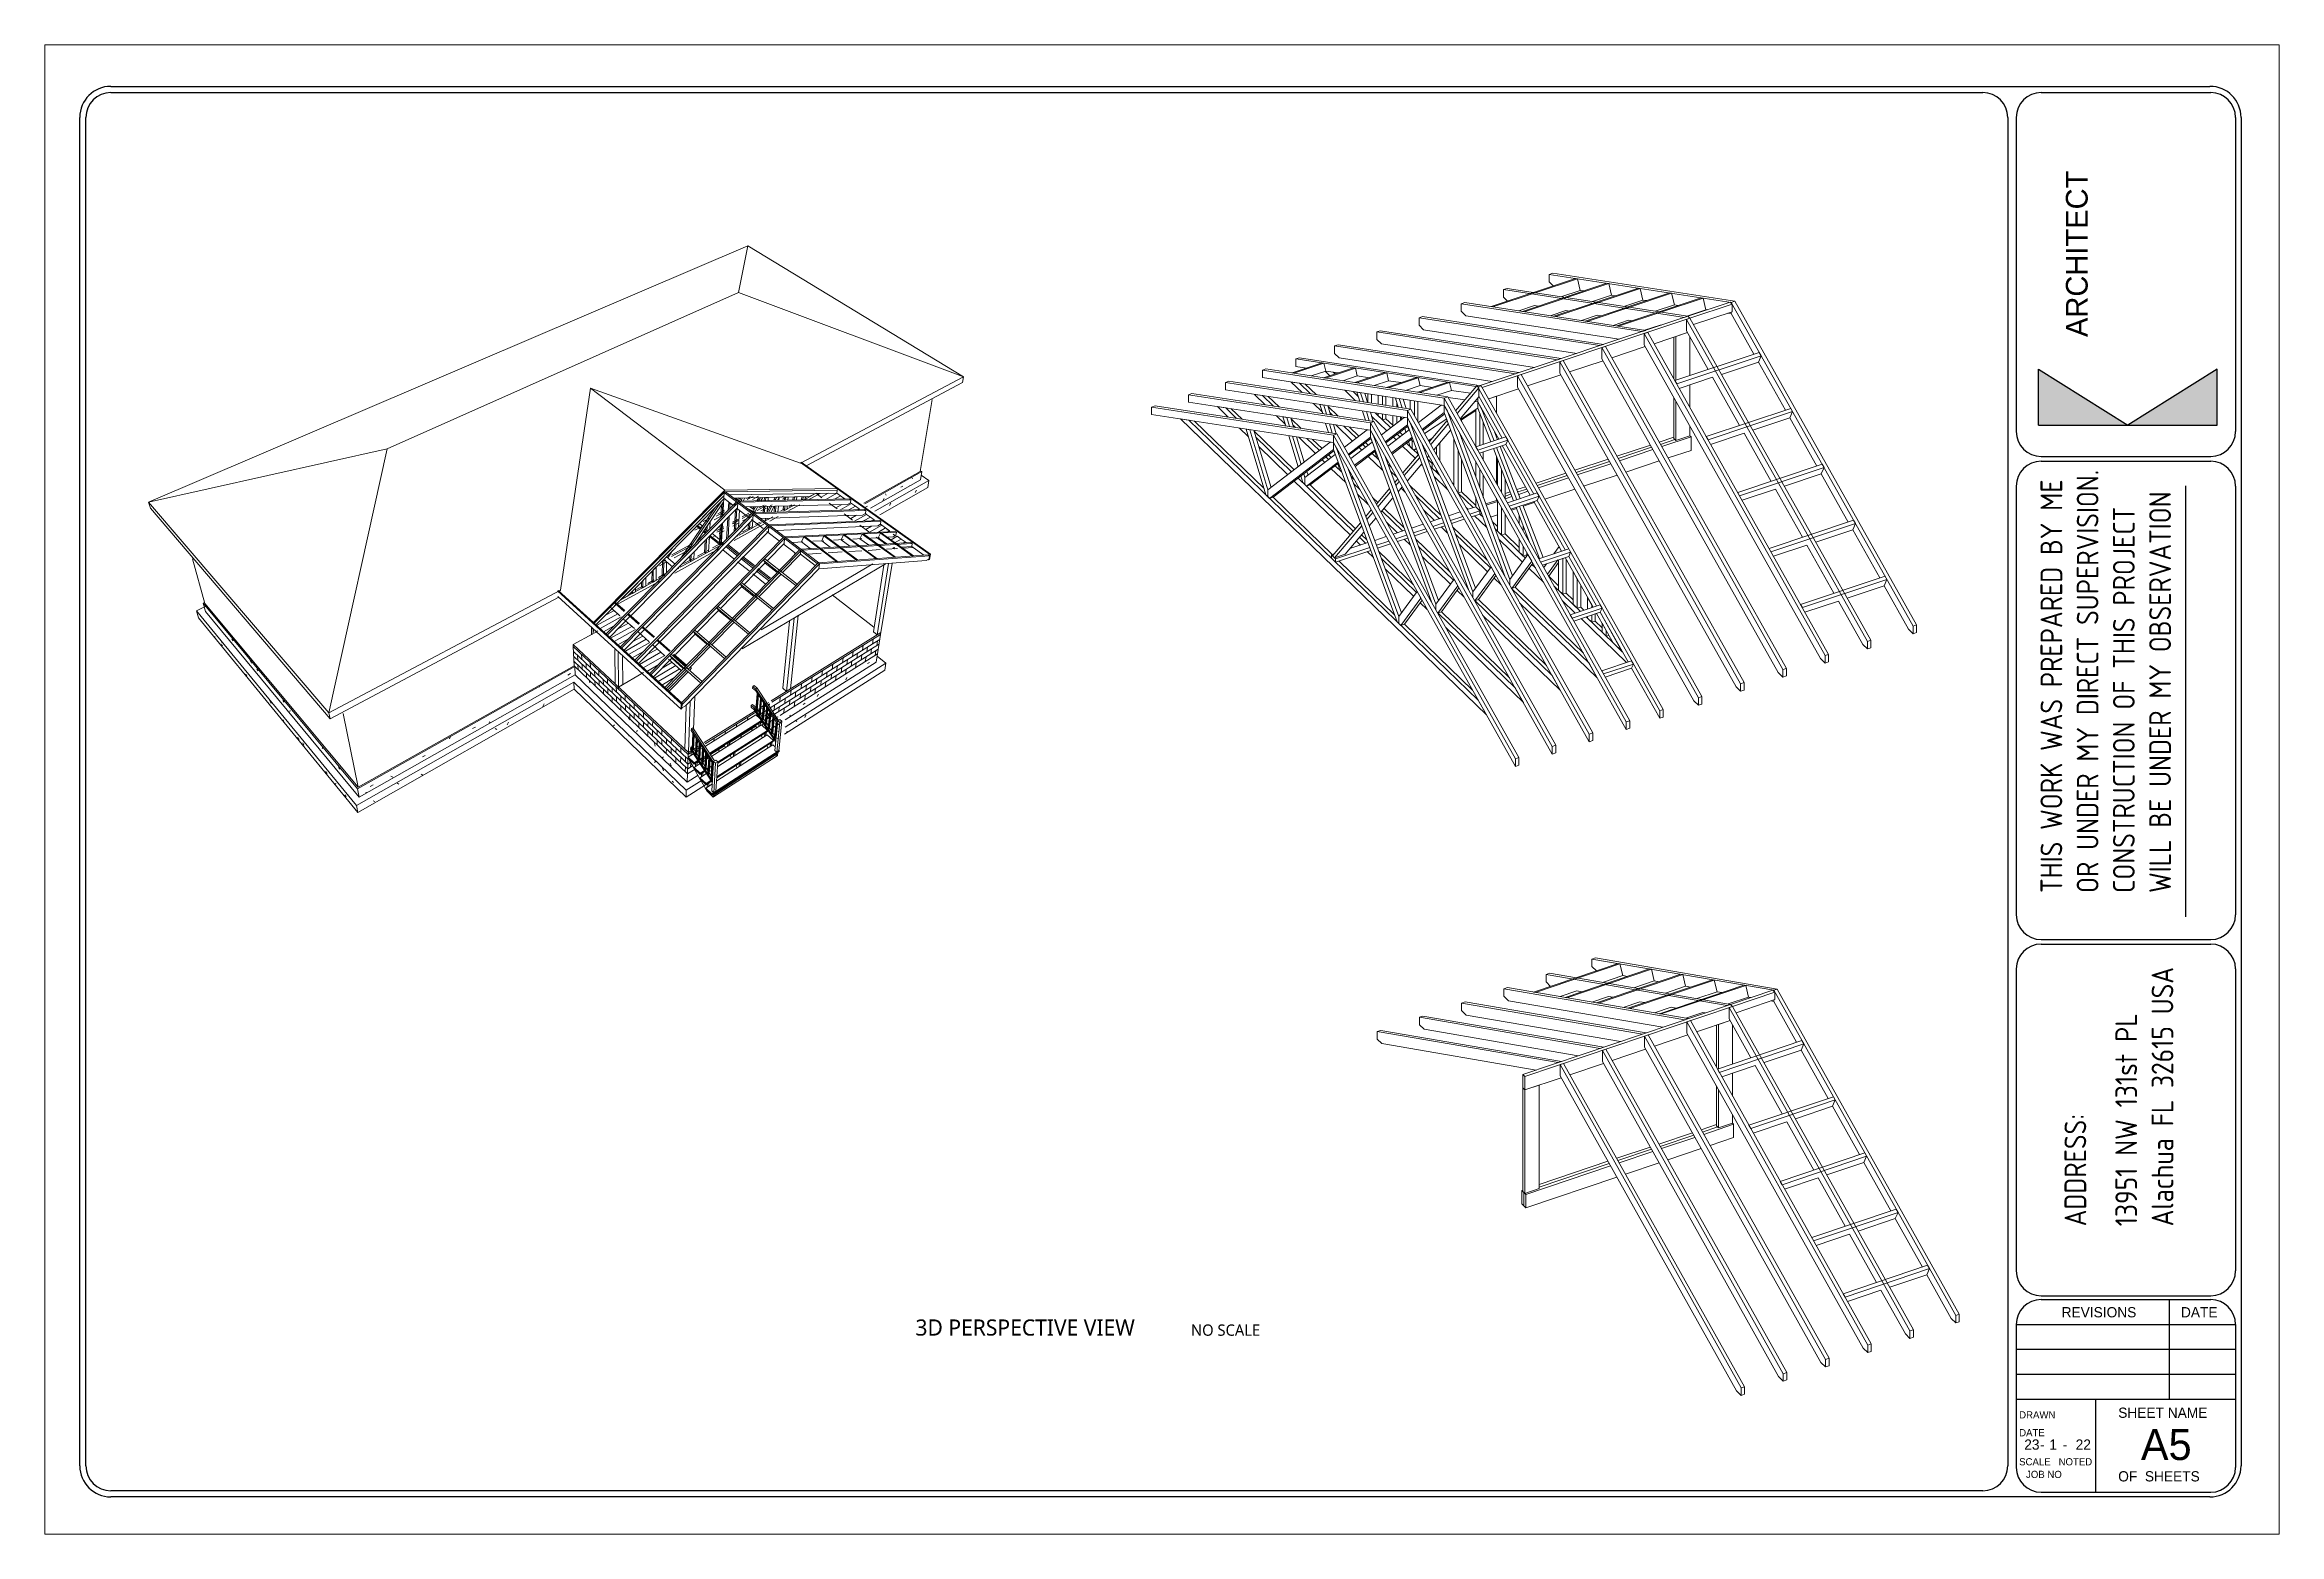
# Paper-space layout 'Layout5' of a CAD drawing. Header units: inches. Extents: x 0 to 36, y 0 to 24.
# The model-space entities are those that its viewports show. They can reach past a viewport. Long polylines and large blocks are cut down to what shows.
import ezdxf

# ---------------------------------------------------------------- set-up
doc = ezdxf.new("R2010")
doc.units = ezdxf.units.IN
doc.header["$MEASUREMENT"] = 0
for name, color, linetype, lineweight in [('A-CLNG', 13, 'Continuous', 18), ('A-COLS', 52, 'Continuous', 9), ('A-DOOR', 31, 'Continuous', 18), ('A-FLOR', 192, 'Continuous', 18), ('A-ROOF', 132, 'Continuous', 18), ('A-WALL', 113, 'Continuous', 18), ('A-WALL-PATT', 111, 'Continuous', 18), ('I-WALL', 25, 'Continuous', 18), ('S-FNDN', 32, 'Continuous', 18)]:
    doc.layers.add(name, color=color, linetype=linetype, lineweight=lineweight)
doc.layers.add('TITLEBLOCK', color=7, linetype='Continuous')
doc.styles.add('TXT', font='X-HAND1F', dxfattribs={"height": 4})

psp = doc.layouts.new('Layout5')

# ---------------------------------------------------------------- texts
psp.add_text('ARCHITECT', height=0.35, rotation=90).set_placement((32.868, 19.251))
at = {"char_height": 0.35, "attachment_point": 1, "rotation": 90}
for s, width, insert in [('{\\Fgbenor|c0;THIS WORK WAS PREPARED BY ME\\POR UNDER MY DIRECT SUPERVISION.\\PCONSTRUCTION OF THIS PROJECT\\PWILL BE UNDER MY OBSERVATION}', 9.39786, (32.109, 10.303)), ('{\\Fgbenor|c0;13951 NW 131st PL Alachua FL 32615 USA }', 4.69278, (33.314, 4.937)), ('{\\Fgbenor|c0;ADDRESS:}', 2.87221, (32.495, 4.937))]:
    psp.add_mtext_dynamic_manual_height_columns(s, width=width, gutter_width=1, heights=[0], dxfattribs=dict(at, insert=insert))
at = {"insert": (33.725, 1.674), "char_height": 0.4994, "attachment_point": 1}
psp.add_mtext_dynamic_manual_height_columns('A5', width=0.294, gutter_width=1, heights=[0], dxfattribs=at)
at = {"layer": 'TITLEBLOCK', "color": 7, "linetype": 'Continuous', "style": 'TXT'}
for s, height, p in [('REVISIONS', 0.1651, (32.449, 3.471)), ('DATE', 0.1651, (34.37, 3.471)), ('DRAWN', 0.1156, (31.765, 1.844)), ('SHEET NAME', 0.1651, (33.36, 1.854)), ('DATE', 0.1156, (31.765, 1.557)), ('23', 0.1651, (31.847, 1.341)), ('1', 0.165, (32.251, 1.341)), ('22', 0.1651, (32.675, 1.341)), ('SCALE', 0.1156, (31.765, 1.089)), ('-', 0.165, (32.104, 1.341)), ('NOTED', 0.1156, (32.4, 1.089)), ('-', 0.165, (32.464, 1.341)), ('JOB NO', 0.1156, (31.876, 0.886)), ('OF  SHEETS', 0.1651, (33.36, 0.83))]:
    psp.add_text(s, height=height, dxfattribs=at).set_placement(p)

msp = doc.modelspace()

# ---------------------------------------------------------------- texts
at = {"attachment_point": 1}
for s, width, insert, char_height in [('{\\fYu Gothic UI|b0|i0|c128|p34;3D PERSPECTIVE VIEW}', 294.2318, (2492.77, -6441.4, -93.29), 10.29), ('\\A1;{\\fYu Gothic UI|b0|i0|c128|p34;NO SCALE}', 260.1527, (2668.22, -6444.59, -93.29), 7.203)]:
    msp.add_mtext_dynamic_manual_height_columns(s, width=width, gutter_width=1, heights=[0], dxfattribs=dict(at, insert=insert, char_height=char_height))

# ---------------------------------------------------------------- blocks, each defined once
blk = doc.blocks.new('FP_1-3D View 1')
at = {"layer": 'A-WALL-PATT', "lineweight": 9}
for p, q in [((-191.6865, 227.7528), (-191.6865, 227.7528)), ((-191.7315, 227.7229), (-191.7322, 227.7237)), ((-191.724, 227.7281), (-191.725, 227.7261)), ((-191.7392, 227.715), (-191.7402, 227.7132))]:
    blk.add_line(p, q, dxfattribs=at)
blk = doc.blocks.new('FP_2-3D View 1')
at = {"layer": 'A-WALL-PATT', "lineweight": 9}
blk.add_line((-191.8333, 227.6741), (-191.8322, 227.673), dxfattribs=at)
blk = doc.blocks.new('FP_3-3D View 1')
at = {"layer": 'A-WALL-PATT', "lineweight": 9}
for p, q in [((-191.8803, 227.7201), (-191.8811, 227.7194)), ((-191.8681, 227.7114), (-191.8686, 227.711)), ((-191.8468, 227.6901), (-191.8476, 227.6894)), ((-191.8403, 227.6826), (-191.8411, 227.6848))]:
    blk.add_line(p, q, dxfattribs=at)
blk = doc.blocks.new('FP_4-3D View 1')
at = {"layer": 'A-WALL-PATT', "lineweight": 9}
for p, q in [((-191.6905, 227.7588), (-191.6915, 227.7568)), ((-191.6737, 227.7701), (-191.672, 227.7711)), ((-191.7138, 227.7452), (-191.7148, 227.7433)), ((-191.7025, 227.7544), (-191.7026, 227.7546)), ((-191.7514, 227.7215), (-191.7519, 227.7221)), ((-191.7465, 227.7241), (-191.7463, 227.7241)), ((-191.7365, 227.7271), (-191.7372, 227.728)), ((-191.7289, 227.7323), (-191.7294, 227.7314)), ((-191.7263, 227.7368), (-191.7245, 227.7379))]:
    blk.add_line(p, q, dxfattribs=at)
blk = doc.blocks.new('FP_5-3D View 1')
at = {"layer": 'A-WALL-PATT', "lineweight": 9}
for p, q in [((-191.9127, 227.7673), (-191.912, 227.7667)), ((-191.9003, 227.7544), (-191.9011, 227.7565)), ((-191.8689, 227.7257), (-191.8674, 227.7243)), ((-191.8615, 227.7155), (-191.8622, 227.7148)), ((-191.847, 227.7027), (-191.8477, 227.7049)), ((-191.8404, 227.694), (-191.8412, 227.6934)), ((-191.8406, 227.6988), (-191.839, 227.6973)), ((-191.8339, 227.6866), (-191.8347, 227.6887))]:
    blk.add_line(p, q, dxfattribs=at)
blk = doc.blocks.new('FP_6-3D View 1')
at = {"layer": 'A-WALL-PATT', "lineweight": 9}
for p, q in [((-191.6689, 227.7795), (-191.6649, 227.782)), ((-191.6682, 227.7834), (-191.6642, 227.7859)), ((-191.6676, 227.7874), (-191.6636, 227.7899)), ((-191.6675, 227.7768), (-191.6669, 227.7807)), ((-191.6662, 227.7847), (-191.6656, 227.7887)), ((-191.665, 227.7927), (-191.665, 227.7927))]:
    blk.add_line(p, q, dxfattribs=at)
blk = doc.blocks.new('FP_7-3D View 1')
at = {"layer": 'A-WALL-PATT', "lineweight": 9}
for p, q in [((-191.7531, 227.734), (-191.6676, 227.7874)), ((-191.7513, 227.7313), (-191.6682, 227.7834)), ((-191.7495, 227.7287), (-191.6689, 227.7795)), ((-191.6859, 227.776), (-191.6853, 227.78)), ((-191.6824, 227.7745), (-191.6818, 227.7785)), ((-191.6789, 227.7731), (-191.6783, 227.7771)), ((-191.6777, 227.7811), (-191.6771, 227.7851)), ((-191.6743, 227.7796), (-191.6737, 227.7836)), ((-191.6731, 227.7876), (-191.6731, 227.7876)), ((-191.6709, 227.7782), (-191.6703, 227.7822)), ((-191.6696, 227.7861), (-191.669, 227.7902)), ((-191.7194, 227.755), (-191.7189, 227.7591)), ((-191.7109, 227.7603), (-191.7104, 227.7644)), ((-191.7072, 227.759), (-191.7067, 227.763)), ((-191.7035, 227.7577), (-191.703, 227.7616)), ((-191.7025, 227.7656), (-191.702, 227.7696)), ((-191.6999, 227.7563), (-191.6994, 227.7603)), ((-191.6989, 227.7642), (-191.6983, 227.7682)), ((-191.6958, 227.7589), (-191.6958, 227.7589)), ((-191.6953, 227.7629), (-191.6947, 227.7668)), ((-191.6942, 227.7708), (-191.6936, 227.7748)), ((-191.6917, 227.7615), (-191.6912, 227.7654)), ((-191.6906, 227.7694), (-191.69, 227.7734)), ((-191.6876, 227.7641), (-191.6876, 227.7641)), ((-191.6871, 227.768), (-191.6865, 227.772)), ((-191.6836, 227.7667), (-191.683, 227.7706)), ((-191.6795, 227.7692), (-191.6795, 227.7692)), ((-191.6755, 227.7717), (-191.6749, 227.7757)), ((-191.6715, 227.7743), (-191.6715, 227.7743)), ((-191.7453, 227.7389), (-191.7449, 227.7429)), ((-191.7413, 227.7376), (-191.7409, 227.7416)), ((-191.7374, 227.7364), (-191.737, 227.7403)), ((-191.7366, 227.7443), (-191.7361, 227.7483)), ((-191.7327, 227.743), (-191.7322, 227.747)), ((-191.7288, 227.7418), (-191.7284, 227.7457)), ((-191.7279, 227.7497), (-191.7275, 227.7537)), ((-191.725, 227.7405), (-191.7246, 227.7444)), ((-191.7241, 227.7484), (-191.7236, 227.7524)), ((-191.7208, 227.7432), (-191.7208, 227.7432)), ((-191.7203, 227.7471), (-191.7199, 227.7511)), ((-191.7166, 227.7458), (-191.7161, 227.7498)), ((-191.7156, 227.7537), (-191.7151, 227.7577)), ((-191.7124, 227.7485), (-191.7124, 227.7485)), ((-191.7119, 227.7524), (-191.7114, 227.7564)), ((-191.7082, 227.7511), (-191.7077, 227.755)), ((-191.7041, 227.7537), (-191.7041, 227.7537)), ((-191.7717, 227.724), (-191.7715, 227.7263)), ((-191.7639, 227.7272), (-191.7631, 227.7277)), ((-191.7626, 227.7311), (-191.7626, 227.7318)), ((-191.7612, 227.7289), (-191.7593, 227.7301)), ((-191.7612, 227.7214), (-191.7596, 227.7224)), ((-191.7595, 227.7193), (-191.7592, 227.7219)), ((-191.7585, 227.7268), (-191.7566, 227.728)), ((-191.7581, 227.7308), (-191.7562, 227.732)), ((-191.7577, 227.7236), (-191.7569, 227.7241)), ((-191.7558, 227.7248), (-191.7539, 227.726)), ((-191.7554, 227.7287), (-191.7535, 227.73)), ((-191.7551, 227.7215), (-191.7551, 227.7215)), ((-191.7548, 227.7254), (-191.7544, 227.7294)), ((-191.7539, 227.7352), (-191.7537, 227.7374)), ((-191.7527, 227.7267), (-191.7515, 227.7275)), ((-191.75, 227.7321), (-191.7496, 227.7361)), ((-191.7464, 227.727), (-191.7464, 227.727)), ((-191.746, 227.7309), (-191.7457, 227.7349)), ((-191.7421, 227.7297), (-191.7417, 227.7337)), ((-191.7378, 227.7324), (-191.7378, 227.7324)), ((-191.7335, 227.7351), (-191.7331, 227.7391)), ((-191.7293, 227.7378), (-191.7293, 227.7378)), ((-191.7991, 227.7069), (-191.799, 227.7092)), ((-191.7899, 227.7127), (-191.7897, 227.7149)), ((-191.7867, 227.7053), (-191.765, 227.719)), ((-191.7861, 227.7038), (-191.786, 227.7058)), ((-191.7814, 227.7087), (-191.7814, 227.7094)), ((-191.7808, 227.7184), (-191.7806, 227.7206)), ((-191.7771, 227.7094), (-191.7769, 227.7115)), ((-191.7725, 227.7143), (-191.7724, 227.715)), ((-191.7682, 227.7151), (-191.768, 227.7171)), ((-191.8205, 227.6841), (-191.8165, 227.6866)), ((-191.8203, 227.6881), (-191.8181, 227.6894)), ((-191.8202, 227.692), (-191.8197, 227.6923)), ((-191.8181, 227.6856), (-191.818, 227.6892)), ((-191.8178, 227.6953), (-191.8177, 227.6975)), ((-191.8129, 227.6889), (-191.8114, 227.6898)), ((-191.8095, 227.691), (-191.8089, 227.6914)), ((-191.8078, 227.6921), (-191.8061, 227.6932)), ((-191.8049, 227.6939), (-191.8039, 227.6945)), ((-191.8043, 227.6923), (-191.8042, 227.6943)), ((-191.8019, 227.6958), (-191.7904, 227.703)), ((-191.7996, 227.6972), (-191.7996, 227.6979)), ((-191.7952, 227.6981), (-191.795, 227.7001)), ((-191.7905, 227.703), (-191.7905, 227.7031)), ((-191.8183, 227.6817), (-191.8183, 227.6817))]:
    blk.add_line(p, q, dxfattribs=at)
blk = doc.blocks.new('FP_8-3D View 1')
at = {"layer": 'A-WALL-PATT', "lineweight": 9}
for p, q in [((-191.8244, 227.6878), (-191.8205, 227.6841)), ((-191.8243, 227.6918), (-191.8203, 227.6881)), ((-191.8241, 227.6957), (-191.8202, 227.692)), ((-191.8226, 227.682), (-191.8224, 227.686)), ((-191.8223, 227.6899), (-191.8222, 227.6939)), ((-191.822, 227.6979), (-191.822, 227.6979))]:
    blk.add_line(p, q, dxfattribs=at)
blk = doc.blocks.new('FP_9-3D View 1')
at = {"layer": 'A-WALL-PATT', "lineweight": 9}
for p, q in [((-191.9138, 227.7801), (-191.8241, 227.6957)), ((-191.9103, 227.7729), (-191.9104, 227.7769)), ((-191.907, 227.7737), (-191.9071, 227.7777)), ((-191.9137, 227.7762), (-191.8243, 227.6918)), ((-191.9135, 227.7722), (-191.8244, 227.6878)), ((-191.9099, 227.7651), (-191.9101, 227.769)), ((-191.9067, 227.7657), (-191.9068, 227.7697)), ((-191.9065, 227.7618), (-191.9065, 227.7618)), ((-191.9034, 227.7664), (-191.9035, 227.7704)), ((-191.9031, 227.7585), (-191.9032, 227.7625)), ((-191.9, 227.7671), (-191.9001, 227.7712)), ((-191.8998, 227.7592), (-191.8999, 227.7632)), ((-191.8964, 227.7599), (-191.8965, 227.7639)), ((-191.893, 227.7605), (-191.8931, 227.7646)), ((-191.8997, 227.7553), (-191.8997, 227.7553)), ((-191.8962, 227.752), (-191.8963, 227.7559)), ((-191.8928, 227.7526), (-191.8929, 227.7566)), ((-191.8927, 227.7487), (-191.8927, 227.7487)), ((-191.8894, 227.7532), (-191.8895, 227.7572)), ((-191.8892, 227.7453), (-191.8893, 227.7493)), ((-191.8859, 227.7539), (-191.886, 227.7579)), ((-191.8857, 227.7459), (-191.8858, 227.7499)), ((-191.8857, 227.742), (-191.8857, 227.742)), ((-191.8822, 227.7465), (-191.8823, 227.7505)), ((-191.8821, 227.7386), (-191.8822, 227.7425)), ((-191.8787, 227.7471), (-191.8788, 227.7511)), ((-191.8786, 227.7392), (-191.8787, 227.7431)), ((-191.8751, 227.7397), (-191.8751, 227.7437)), ((-191.8715, 227.7403), (-191.8715, 227.7443)), ((-191.8786, 227.7352), (-191.8786, 227.7352)), ((-191.875, 227.7318), (-191.875, 227.7358)), ((-191.8714, 227.7323), (-191.8714, 227.7363)), ((-191.8714, 227.7284), (-191.8714, 227.7284)), ((-191.8678, 227.7328), (-191.8678, 227.7368)), ((-191.8677, 227.7249), (-191.8678, 227.7289)), ((-191.8641, 227.7334), (-191.8641, 227.7374)), ((-191.8641, 227.7254), (-191.8641, 227.7294)), ((-191.8604, 227.7259), (-191.8604, 227.7299)), ((-191.8604, 227.718), (-191.8604, 227.7219)), ((-191.8567, 227.7264), (-191.8567, 227.7304)), ((-191.8567, 227.7184), (-191.8567, 227.7224)), ((-191.853, 227.7189), (-191.8529, 227.7228)), ((-191.8492, 227.7193), (-191.8491, 227.7233)), ((-191.8641, 227.7215), (-191.8641, 227.7215)), ((-191.8567, 227.7145), (-191.8567, 227.7145)), ((-191.853, 227.711), (-191.853, 227.7149)), ((-191.8493, 227.7114), (-191.8492, 227.7153)), ((-191.8493, 227.7074), (-191.8493, 227.7074)), ((-191.8455, 227.7039), (-191.8455, 227.7078)), ((-191.8454, 227.7117), (-191.8454, 227.7157)), ((-191.8417, 227.7042), (-191.8416, 227.7082)), ((-191.8416, 227.7121), (-191.8415, 227.7161)), ((-191.8378, 227.7045), (-191.8377, 227.7085)), ((-191.8339, 227.7049), (-191.8338, 227.7089)), ((-191.8418, 227.7003), (-191.8418, 227.7003)), ((-191.838, 227.6967), (-191.8379, 227.7006)), ((-191.8342, 227.693), (-191.8342, 227.693)), ((-191.8341, 227.697), (-191.834, 227.7009)), ((-191.8303, 227.6894), (-191.8302, 227.6933)), ((-191.8301, 227.6973), (-191.83, 227.7013)), ((-191.8265, 227.6857), (-191.8265, 227.6857)), ((-191.8263, 227.6897), (-191.8262, 227.6936)), ((-191.8261, 227.6976), (-191.826, 227.7016))]:
    blk.add_line(p, q, dxfattribs=at)
blk = doc.blocks.new('FP_10-3D View 1')
at = {"layer": 'A-WALL-PATT', "lineweight": 9}
for p, q in [((-191.6336, 227.9117), (-191.6347, 227.9098)), ((-191.6546, 227.9011), (-191.6556, 227.8991)), ((-191.9668, 227.7223), (-191.9678, 227.7202)), ((-191.9378, 227.7373), (-191.9388, 227.7352)), ((-191.9764, 227.7163), (-191.9776, 227.7172)), ((-192.0565, 227.6718), (-192.058, 227.6727)), ((-192.0367, 227.6789), (-192.0381, 227.6798))]:
    blk.add_line(p, q, dxfattribs=at)
blk = doc.blocks.new('FP_11-3D View 1')
at = {"layer": 'A-WALL-PATT', "lineweight": 9}
for p, q in [((-191.6601, 227.9049), (-191.6611, 227.9029)), ((-191.6585, 227.9077), (-191.659, 227.9088)), ((-191.6464, 227.9141), (-191.6448, 227.9149)), ((-191.6391, 227.9154), (-191.6392, 227.9152)), ((-191.637, 227.921), (-191.6376, 227.9221)), ((-191.6752, 227.8978), (-191.6736, 227.8987)), ((-191.9184, 227.7608), (-191.9163, 227.7619)), ((-191.9417, 227.751), (-191.9419, 227.7512)), ((-191.9816, 227.7217), (-191.9827, 227.7225)), ((-191.9719, 227.7275), (-191.972, 227.7272)), ((-192.0142, 227.7106), (-192.015, 227.7088)), ((-191.9961, 227.717), (-191.9938, 227.7182)), ((-192.0371, 227.6939), (-192.0348, 227.6952)), ((-192.0797, 227.6699), (-192.0773, 227.6712)), ((-192.0614, 227.6775), (-192.0629, 227.6783)), ((-192.083, 227.6652), (-192.0833, 227.6643))]:
    blk.add_line(p, q, dxfattribs=at)
blk = doc.blocks.new('FP_12-3D View 1')
at = {"layer": 'A-WALL-PATT', "lineweight": 9}
for p, q in [((-192.2066, 227.7922), (-192.2067, 227.7914)), ((-192.2006, 227.7869), (-192.2014, 227.7885)), ((-192.2014, 227.7858), (-192.2004, 227.7845)), ((-192.1815, 227.7615), (-192.1804, 227.7601)), ((-192.1606, 227.7376), (-192.1616, 227.7397)), ((-192.1591, 227.7371), (-192.1592, 227.7367)), ((-192.1499, 227.722), (-192.1509, 227.7241)), ((-192.139, 227.7097), (-192.1378, 227.7082)), ((-192.1339, 227.7034), (-192.1348, 227.7055)), ((-192.1163, 227.6821), (-192.115, 227.6805)), ((-192.1079, 227.6724), (-192.1082, 227.6718)), ((-192.1006, 227.663), (-192.0993, 227.6614)), ((-192.0978, 227.6627), (-192.0981, 227.6622))]:
    blk.add_line(p, q, dxfattribs=at)
blk = doc.blocks.new('FP_13-3D View 1')
at = {"layer": 'A-WALL-PATT', "lineweight": 9}
blk.add_line((-192.076, 227.6574), (-192.0773, 227.6581), dxfattribs=at)
blk = doc.blocks.new('FP_14-3D View 1')
at = {"layer": 'A-WALL-PATT', "lineweight": 9}
for p, q in [((-192.193, 227.7916), (-192.1931, 227.7913)), ((-192.1928, 227.7902), (-192.1917, 227.7888)), ((-192.1767, 227.7705), (-192.1777, 227.7726)), ((-192.1724, 227.7656), (-192.1712, 227.7642)), ((-192.1511, 227.74), (-192.1499, 227.7386)), ((-192.1451, 227.7317), (-192.1453, 227.731)), ((-192.1359, 227.723), (-192.1361, 227.7226)), ((-192.1185, 227.7015), (-192.1189, 227.7008)), ((-192.1057, 227.6854), (-192.1044, 227.6838)), ((-192.1008, 227.6804), (-192.1011, 227.6811))]:
    blk.add_line(p, q, dxfattribs=at)

# ---------------------------------------------------------------- linework, layer by layer
at = {"layer": 'A-CLNG'}
for p, q in [((2408.17, -5965.74), (2419.55, -5954.11)), ((2424.37, -5954.06), (2432.72, -5953.53)), ((2437.25, -5953.24), (2446.04, -5952.68)), ((2450.38, -5952.4), (2458.52, -5951.88)), ((2462.7, -5951.62), (2470.25, -5951.13)), ((2474.26, -5950.88), (2481.29, -5950.43)), ((2485.15, -5950.18), (2491.21, -5949.8)), ((2498.1, -5954.72), (2491.21, -5949.8)), ((2393.38, -5980.87), (2406.95, -5966.99)), ((2378.44, -5996.14), (2392.19, -5982.08)), ((2363.36, -6011.57), (2377.29, -5997.32)), ((2348.13, -6027.14), (2362.25, -6012.7)), ((2334.92, -6040.65), (2347.05, -6028.24))]:
    msp.add_line(p, q, dxfattribs=at)
at = {"layer": 'A-COLS'}
for p, q in [((2898.68, -5775.12), (2896.44, -5775.87)), ((3012.31, -5793.72), (2896.44, -5775.87)), ((2896.44, -5775.87), (2896.44, -5780.65)), ((2898.68, -5775.12), (3014.56, -5792.97)), ((2913.15, -5778.44), (2859.34, -5796.39)), ((2860.52, -5796.57), (2914.33, -5778.62)), ((2869.54, -5784.84), (2867.3, -5785.59)), ((2867.3, -5785.59), (2867.3, -5790.37)), ((2982.51, -5803.34), (2867.3, -5785.59)), ((2867.3, -5790.37), (2869.88, -5792.87)), ((2869.54, -5784.84), (2984.75, -5802.59)), ((2933.17, -5781.53), (2879.36, -5799.47)), ((2880.54, -5799.65), (2934.35, -5781.71)), ((2896.44, -5780.65), (2899.03, -5783.15)), ((2953.19, -5784.61), (2899.38, -5802.55)), ((2900.56, -5802.73), (2954.37, -5784.79)), ((2916.09, -5786.07), (2903.91, -5790.14)), ((2913.15, -5778.44), (2914.33, -5778.62)), ((2914.33, -5778.62), (2916.09, -5786.07)), ((2916.09, -5786.07), (2918.44, -5786.44)), ((2973.21, -5787.69), (2919.4, -5805.64)), ((2920.58, -5805.82), (2974.39, -5787.88)), ((2936.11, -5789.16), (2923.93, -5793.22)), ((2933.17, -5781.53), (2934.35, -5781.71)), ((2934.35, -5781.71), (2936.11, -5789.16)), ((2936.11, -5789.16), (2938.46, -5789.52)), ((2993.23, -5790.78), (2939.43, -5808.72)), ((2940.6, -5808.9), (2994.41, -5790.96)), ((2956.13, -5792.24), (2943.96, -5796.3)), ((2953.19, -5784.61), (2954.37, -5784.79)), ((2954.37, -5784.79), (2956.13, -5792.24)), ((2956.13, -5792.24), (2958.49, -5792.6)), ((2973.21, -5787.69), (2974.39, -5787.88)), ((2974.39, -5787.88), (2976.15, -5795.33)), ((2993.23, -5790.78), (2994.41, -5790.96)), ((2994.41, -5790.96), (2996.18, -5798.41)), ((2815.73, -5802.78), (2813.49, -5803.53)), ((2813.49, -5803.53), (2813.49, -5808.32)), ((2928.7, -5821.28), (2813.49, -5803.53)), ((2815.73, -5802.78), (2930.95, -5820.53)), ((2842.64, -5793.81), (2840.39, -5794.56)), ((2840.39, -5794.56), (2840.39, -5799.35)), ((2955.61, -5812.31), (2840.39, -5794.56)), ((2840.39, -5799.35), (2843.34, -5802.19)), ((2842.64, -5793.81), (2957.85, -5811.56)), ((2843.34, -5802.19), (2940.88, -5817.22)), ((2852.48, -5846.7), (2984.75, -5802.59)), ((2986.07, -5803.86), (2853.8, -5847.97)), ((2860.52, -5796.57), (2859.34, -5796.39)), ((2886.95, -5795.79), (2877.01, -5799.11)), ((2880.54, -5799.65), (2879.36, -5799.47)), ((2886.95, -5795.79), (2889.3, -5796.16)), ((2906.97, -5798.88), (2897.03, -5802.19)), ((2900.56, -5802.73), (2899.38, -5802.55)), ((2906.97, -5798.88), (2909.32, -5799.24)), ((2926.99, -5801.96), (2917.05, -5805.28)), ((2920.58, -5805.82), (2919.4, -5805.64)), ((2926.99, -5801.96), (2929.34, -5802.32)), ((2947.01, -5805.05), (2937.07, -5808.36)), ((2947.01, -5805.05), (2949.36, -5805.41)), ((2976.15, -5795.33), (2963.98, -5799.39)), ((2976.15, -5795.33), (2978.51, -5795.69)), ((2982.51, -5803.34), (2984.75, -5802.59)), ((2986.07, -5803.86), (2983.83, -5804.61)), ((3099.04, -6009.63), (2983.83, -5804.61)), ((2983.83, -5804.61), (2983.83, -5811.79)), ((2996.18, -5798.41), (2984, -5802.47)), ((3011.66, -5793.62), (2984.75, -5802.59)), ((2986.07, -5803.86), (2984.75, -5802.59)), ((2984.75, -5802.59), (2986.07, -5803.86)), ((2986.07, -5803.86), (3012.97, -5794.89)), ((2986.07, -5803.86), (3101.28, -6008.88)), ((2988.33, -5807.89), (3012.97, -5799.68)), ((2996.18, -5798.41), (2996.93, -5798.53)), ((3010.26, -5800.58), (3012.31, -5800.9)), ((3011.66, -5793.62), (3012.97, -5794.89)), ((3012.31, -5793.72), (3014.56, -5792.97)), ((3014.56, -5792.97), (3012.31, -5793.72)), ((3012.31, -5794.25), (3012.31, -5793.72)), ((3012.31, -5793.72), (3012.31, -5794.25)), ((3128.19, -5999.91), (3012.31, -5793.72)), ((3012.31, -5800.9), (3012.31, -5799.89)), ((3012.31, -5799.89), (3012.31, -5800.9)), ((3012.31, -5800.9), (3026.82, -5826.71)), ((3012.97, -5794.89), (3012.97, -5799.68)), ((3014.56, -5792.97), (3130.43, -5999.16)), ((2761.93, -5820.73), (2759.69, -5821.47)), ((2761.93, -5820.73), (2877.14, -5838.47)), ((2788.83, -5811.76), (2786.59, -5812.5)), ((2786.59, -5812.5), (2786.59, -5817.29)), ((2901.8, -5830.25), (2786.59, -5812.5)), ((2786.59, -5817.29), (2789.53, -5820.13)), ((2788.83, -5811.76), (2904.04, -5829.5)), ((2789.53, -5820.13), (2887.08, -5835.16)), ((2813.49, -5808.32), (2816.44, -5811.16)), ((2816.44, -5811.16), (2913.98, -5826.19)), ((2928.7, -5821.28), (2930.95, -5820.53)), ((2940.6, -5808.9), (2939.43, -5808.72)), ((2955.61, -5812.31), (2957.85, -5811.56)), ((2959.17, -5812.83), (2956.92, -5813.58)), ((3072.14, -6018.6), (2956.92, -5813.58)), ((2956.92, -5813.58), (2956.92, -5820.76)), ((2956.92, -5820.76), (3069.19, -6020.54)), ((2967.03, -5808.13), (2957.09, -5811.44)), ((2959.17, -5812.83), (3074.38, -6017.85)), ((2984.48, -5812.95), (2963.22, -5820.04)), ((2967.03, -5808.13), (2967.79, -5808.25)), ((2975.79, -5815.85), (2975.79, -5842.41)), ((2984.48, -5812.95), (2977.1, -5815.41)), ((2977.1, -5843.29), (2977.1, -5815.41)), ((2983.83, -5811.79), (2997.68, -5836.43)), ((2986.07, -5815.78), (2986.07, -5840.3)), ((2751.73, -5832.27), (2732.67, -5838.63)), ((2733.85, -5838.81), (2752.91, -5832.45)), ((2735.02, -5829.7), (2737.27, -5828.95)), ((2735.02, -5829.7), (2735.02, -5834.48)), ((2849.84, -5847.38), (2735.02, -5829.7)), ((2735.02, -5834.48), (2741.91, -5835.54)), ((2737.27, -5828.95), (2853.14, -5846.8)), ((2751.73, -5832.27), (2752.91, -5832.45)), ((2771.75, -5835.36), (2752.69, -5841.71)), ((2752.91, -5832.45), (2754.08, -5837.42)), ((2759.69, -5821.47), (2759.69, -5826.26)), ((2874.9, -5839.22), (2759.69, -5821.47)), ((2759.69, -5826.26), (2762.63, -5829.11)), ((2762.63, -5829.11), (2860.17, -5844.13)), ((2771.75, -5835.36), (2772.93, -5835.54)), ((2901.8, -5830.25), (2904.04, -5829.5)), ((2905.36, -5830.78), (2903.12, -5831.52)), ((3018.33, -6036.54), (2903.12, -5831.52)), ((2903.12, -5831.52), (2903.12, -5838.7)), ((2905.36, -5830.78), (3020.57, -6035.79)), ((2930.68, -5830.89), (2909.41, -5837.99)), ((2932.26, -5821.8), (2930.02, -5822.55)), ((3045.23, -6027.57), (2930.02, -5822.55)), ((2930.02, -5822.55), (2930.02, -5829.73)), ((2930.02, -5829.73), (3042.29, -6029.51)), ((2932.26, -5821.8), (3047.48, -6026.82)), ((2957.58, -5821.92), (2936.31, -5829.01)), ((3030.22, -5825.58), (2976.41, -5843.52)), ((2977.59, -5845.62), (3031.4, -5827.68)), ((3006.12, -5839.55), (3029.63, -5831.71)), ((3031.4, -5827.68), (3029.63, -5831.71)), ((3029.63, -5831.71), (3046.84, -5862.34)), ((3030.22, -5825.58), (3031.4, -5827.68)), ((2690.19, -5844.65), (2692.43, -5843.9)), ((2690.19, -5844.65), (2690.19, -5849.44)), ((2806.06, -5862.5), (2690.19, -5844.65)), ((2690.19, -5849.44), (2806.06, -5867.29)), ((2692.43, -5843.9), (2808.3, -5861.75)), ((2713.73, -5836.8), (2715.97, -5836.05)), ((2713.73, -5836.8), (2713.73, -5841.59)), ((2829.6, -5854.65), (2713.73, -5836.8)), ((2713.73, -5841.59), (2829.6, -5859.44)), ((2715.97, -5836.05), (2831.84, -5853.9)), ((2737.43, -5845.24), (2732.16, -5844.43)), ((2732.16, -5844.43), (2739.05, -5851.08)), ((2733.85, -5838.81), (2732.67, -5838.63)), ((2744.31, -5851.9), (2737.43, -5845.24)), ((2741.04, -5845.82), (2747.9, -5852.45)), ((2754.08, -5837.42), (2744.84, -5840.5)), ((2753.87, -5841.89), (2752.69, -5841.71)), ((2753.69, -5837.55), (2756.64, -5840.4)), ((2753.87, -5841.89), (2772.93, -5835.54)), ((2758.73, -5838.13), (2754.08, -5837.42)), ((2754.08, -5837.42), (2761.93, -5838.63)), ((2759.93, -5839.3), (2758.73, -5838.13)), ((2758.81, -5838.15), (2759.98, -5839.28)), ((2761.93, -5838.63), (2758.81, -5838.15)), ((2774.1, -5840.5), (2764.87, -5843.59)), ((2791.77, -5838.44), (2772.71, -5844.79)), ((2773.89, -5844.98), (2772.71, -5844.79)), ((2772.93, -5835.54), (2774.1, -5840.5)), ((2773.89, -5844.98), (2792.95, -5838.62)), ((2781.95, -5841.71), (2774.1, -5840.5)), ((2774.1, -5840.5), (2781.95, -5841.71)), ((2794.13, -5843.59), (2784.89, -5846.67)), ((2791.77, -5838.44), (2792.95, -5838.62)), ((2811.79, -5841.52), (2792.74, -5847.88)), ((2793.91, -5848.06), (2792.74, -5847.88)), ((2792.95, -5838.62), (2794.13, -5843.59)), ((2793.91, -5848.06), (2812.97, -5841.7)), ((2801.98, -5844.8), (2794.13, -5843.59)), ((2794.13, -5843.59), (2801.98, -5844.8)), ((2814.15, -5846.67), (2804.91, -5849.75)), ((2811.79, -5841.52), (2812.97, -5841.7)), ((2831.81, -5844.61), (2812.76, -5850.96)), ((2812.97, -5841.7), (2814.15, -5846.67)), ((2813.93, -5851.14), (2832.99, -5844.79)), ((2822, -5847.88), (2814.15, -5846.67)), ((2814.15, -5846.67), (2822, -5847.88)), ((2831.81, -5844.61), (2832.99, -5844.79)), ((2832.99, -5844.79), (2834.17, -5849.76)), ((2836.8, -5862.73), (2850.24, -5846.91)), ((2851.55, -5848.18), (2837.75, -5864.43)), ((2851.55, -5848.18), (2850.24, -5846.91)), ((2850.9, -5847.55), (2853.14, -5846.8)), ((2853.14, -5846.8), (2850.9, -5847.55)), ((2851.55, -5853.9), (2851.55, -5848.18)), ((2966.77, -6053.74), (2851.55, -5848.72)), ((2853.14, -5846.8), (2969.01, -6052.99)), ((2876.87, -5848.84), (2857.85, -5855.18)), ((2874.9, -5839.22), (2877.14, -5838.47)), ((2878.46, -5839.75), (2876.22, -5840.49)), ((2991.43, -6045.51), (2876.22, -5840.49)), ((2876.22, -5840.49), (2876.22, -5847.67)), ((2876.22, -5847.67), (2988.48, -6047.45)), ((2878.46, -5839.75), (2993.67, -6044.77)), ((2903.77, -5839.87), (2882.51, -5846.96)), ((2903.12, -5838.7), (3015.39, -6038.48)), ((2977.59, -5845.62), (2976.41, -5843.52)), ((2979.22, -5848.52), (3000.49, -5841.43)), ((2986.07, -5846.24), (2986.07, -5860.71)), ((3000.49, -5841.43), (3017.7, -5872.06)), ((2643.1, -5860.35), (2645.35, -5859.6)), ((2643.1, -5860.35), (2643.1, -5865.14)), ((2758.98, -5878.2), (2643.1, -5860.35)), ((2645.35, -5859.6), (2761.22, -5877.45)), ((2666.65, -5852.5), (2668.89, -5851.75)), ((2666.65, -5852.5), (2666.65, -5857.29)), ((2782.52, -5870.35), (2666.65, -5852.5)), ((2666.65, -5857.29), (2782.52, -5875.14)), ((2668.89, -5851.75), (2784.76, -5869.6)), ((2690.35, -5860.94), (2685.08, -5860.13)), ((2685.08, -5860.13), (2691.97, -5866.78)), ((2697.23, -5867.6), (2690.35, -5860.94)), ((2693.93, -5861.49), (2700.82, -5868.15)), ((2713.89, -5853.09), (2708.62, -5852.28)), ((2708.62, -5852.28), (2715.51, -5858.93)), ((2720.77, -5859.75), (2713.89, -5853.09)), ((2717.47, -5853.64), (2724.36, -5860.3)), ((2746.28, -5858.08), (2751.81, -5863.42)), ((2752.76, -5859.08), (2750.38, -5858.71)), ((2750.38, -5858.71), (2752.16, -5864.58)), ((2754.54, -5864.95), (2752.76, -5859.08)), ((2755.35, -5859.47), (2757.13, -5865.35)), ((2755.43, -5859.72), (2762.02, -5866.1)), ((2766.23, -5849.67), (2773.12, -5856.33)), ((2771.5, -5850.49), (2771.72, -5850.7)), ((2774.77, -5853.64), (2771.5, -5850.49)), ((2771.72, -5850.7), (2771.72, -5850.52)), ((2771.72, -5850.7), (2772.1, -5850.58)), ((2776.3, -5851.23), (2773.92, -5850.86)), ((2773.92, -5850.86), (2775.7, -5856.73)), ((2778.08, -5857.1), (2776.3, -5851.23)), ((2777.57, -5862.9), (2779.35, -5868.77)), ((2778.89, -5851.62), (2780.67, -5857.5)), ((2781.73, -5869.14), (2779.95, -5863.26)), ((2780.94, -5857.54), (2780.94, -5851.94)), ((2782.54, -5863.66), (2784.32, -5869.53)), ((2783.18, -5852.29), (2783.18, -5857.88)), ((2787.52, -5852.95), (2787.52, -5858.55)), ((2790.16, -5858.96), (2790.16, -5853.36)), ((2792.4, -5853.71), (2792.4, -5859.3)), ((2796.74, -5854.37), (2796.74, -5859.97)), ((2799.37, -5857.47), (2798.52, -5854.65)), ((2798.52, -5854.65), (2800.3, -5860.52)), ((2799.37, -5860.38), (2799.37, -5857.47)), ((2802.68, -5860.89), (2800.9, -5855.01)), ((2803.49, -5855.41), (2805.27, -5861.28)), ((2806.06, -5862.5), (2808.3, -5861.75)), ((2808.3, -5861.75), (2806.06, -5862.5)), ((2921.93, -6068.69), (2806.06, -5862.5)), ((2806.06, -5862.5), (2806.06, -5867.29)), ((2806.06, -5867.29), (2806.06, -5862.5)), ((2807.9, -5856.09), (2807.9, -5861.69)), ((2808.3, -5861.75), (2924.17, -6067.94)), ((2810.53, -5865.73), (2810.53, -5856.5)), ((2813.93, -5851.14), (2812.76, -5850.96)), ((2812.77, -5856.84), (2812.77, -5869.71)), ((2827.62, -5859.13), (2813.09, -5870.27)), ((2834.17, -5849.76), (2824.93, -5852.84)), ((2829.6, -5859.44), (2827.62, -5859.13)), ((2829.6, -5854.65), (2831.84, -5853.9)), ((2831.84, -5853.9), (2829.6, -5854.65)), ((2945.47, -6060.84), (2829.6, -5854.65)), ((2829.6, -5854.65), (2829.6, -5859.44)), ((2829.6, -5859.44), (2829.6, -5854.65)), ((2831.57, -5862.95), (2829.6, -5859.44)), ((2829.6, -5859.44), (2829.6, -5863.88)), ((2829.6, -5859.44), (2945.47, -6065.63)), ((2829.6, -5863.88), (2829.6, -5859.44)), ((2871.28, -5970.16), (2831.57, -5862.95)), ((2831.84, -5853.9), (2947.71, -6060.09)), ((2832.01, -5854.21), (2842.65, -5855.85)), ((2846.24, -5851.62), (2834.17, -5849.76)), ((2834.17, -5849.76), (2846.24, -5851.62)), ((2839.69, -5867.87), (2851.55, -5853.9)), ((2839.9, -5868.24), (2850.9, -5861)), ((2849.58, -5862.6), (2840.63, -5868.49)), ((2849.06, -5856.84), (2850.9, -5857.12)), ((2850.9, -5857.12), (2849.06, -5856.84)), ((2850.9, -5861), (2849.58, -5861.87)), ((2849.58, -5861.87), (2849.58, -5885.47)), ((2850.9, -5854.67), (2850.9, -5857.12)), ((2850.9, -5857.12), (2850.9, -5854.67)), ((2853.57, -5861.87), (2850.9, -5857.12)), ((2850.9, -5857.12), (2850.9, -5861)), ((2850.9, -5857.12), (2864.27, -5880.92)), ((2850.9, -5861), (2850.9, -5857.12)), ((2852.21, -5864.41), (2850.9, -5861)), ((2850.9, -5861), (2859.23, -5882.6)), ((2866.54, -5880.16), (2851.55, -5853.5)), ((2851.55, -5853.5), (2866.54, -5880.16)), ((2861.3, -5881.91), (2853.57, -5861.87)), ((2862.76, -5853.54), (2857.85, -5855.18)), ((2862.76, -5853.54), (2862.76, -5863.93)), ((2975.79, -5854.32), (2975.79, -5880.46)), ((2977.1, -5881.73), (2977.1, -5856.66)), ((3050.24, -5861.21), (2996.43, -5879.15)), ((2997.61, -5881.25), (3051.42, -5863.3)), ((3051.42, -5863.3), (3049.65, -5867.34)), ((3050.24, -5861.21), (3051.42, -5863.3)), ((2643.1, -5865.14), (2758.98, -5882.99)), ((2666.81, -5868.79), (2661.54, -5867.98)), ((2661.54, -5867.98), (2856.41, -6056.37)), ((2851.15, -6047), (2666.81, -5868.79)), ((2670.39, -5869.34), (2714.76, -5912.23)), ((2699.2, -5873.78), (2704.73, -5879.12)), ((2705.68, -5874.78), (2703.3, -5874.41)), ((2703.3, -5874.41), (2716, -5916.35)), ((2717.3, -5913.12), (2705.68, -5874.78)), ((2708.27, -5875.17), (2719.3, -5911.59)), ((2708.35, -5875.42), (2734.05, -5900.28)), ((2722.74, -5865.93), (2728.27, -5871.27)), ((2729.22, -5866.93), (2726.84, -5866.56)), ((2726.84, -5866.56), (2728.62, -5872.43)), ((2731, -5872.8), (2729.22, -5866.93)), ((2731.81, -5867.32), (2733.59, -5873.2)), ((2731.89, -5867.57), (2738.48, -5873.95)), ((2734.89, -5873.4), (2733.14, -5871.7)), ((2754.03, -5870.75), (2755.81, -5876.62)), ((2758.19, -5876.99), (2756.41, -5871.11)), ((2758.43, -5865.55), (2756.68, -5863.85)), ((2758.98, -5878.2), (2761.22, -5877.45)), ((2761.22, -5877.45), (2758.98, -5878.2)), ((2759, -5871.51), (2760.78, -5877.38)), ((2760.4, -5871.73), (2771.1, -5882.07)), ((2761.22, -5877.45), (2877.09, -6083.64)), ((2773.57, -5880.18), (2765.67, -5872.54)), ((2780.54, -5874.83), (2766.01, -5885.97)), ((2769.26, -5873.09), (2775.25, -5878.89)), ((2782.52, -5875.14), (2780.54, -5874.83)), ((2782.52, -5870.35), (2784.76, -5869.6)), ((2784.76, -5869.6), (2782.52, -5870.35)), ((2898.39, -6076.54), (2782.52, -5870.35)), ((2782.52, -5870.35), (2782.52, -5875.14)), ((2782.52, -5875.14), (2782.52, -5870.35)), ((2784.49, -5878.65), (2782.52, -5875.14)), ((2782.52, -5875.14), (2782.52, -5879.58)), ((2782.52, -5875.14), (2898.39, -6081.33)), ((2782.52, -5879.58), (2782.52, -5875.14)), ((2783.3, -5866.17), (2792.96, -5875.51)), ((2784.76, -5869.6), (2900.63, -6075.79)), ((2795.43, -5873.62), (2785.62, -5864.14)), ((2787.52, -5864.43), (2787.52, -5865.98)), ((2787.52, -5865.98), (2790.16, -5868.52)), ((2804.08, -5866.98), (2789.55, -5878.12)), ((2790.16, -5868.52), (2790.16, -5864.84)), ((2790.16, -5868.52), (2792.4, -5867.78)), ((2792.01, -5882.5), (2806.06, -5871.73)), ((2806.35, -5872.47), (2792.39, -5883.18)), ((2792.4, -5865.18), (2792.4, -5867.78)), ((2792.4, -5867.78), (2796.74, -5871.97)), ((2807.19, -5874.79), (2793.57, -5885.24)), ((2796.74, -5865.85), (2796.74, -5872.61)), ((2799.37, -5870.59), (2799.37, -5866.26)), ((2801.31, -5879.3), (2799.6, -5877.65)), ((2800.27, -5877.14), (2801.62, -5876.69)), ((2801.62, -5866.6), (2801.62, -5868.87)), ((2801.62, -5876.1), (2801.62, -5876.69)), ((2801.62, -5876.69), (2802.99, -5878.02)), ((2802.17, -5866.69), (2802.6, -5868.12)), ((2806.06, -5867.29), (2804.08, -5866.98)), ((2804.38, -5873.99), (2805.11, -5876.39)), ((2808.03, -5870.8), (2806.06, -5867.29)), ((2806.06, -5867.29), (2806.06, -5871.73)), ((2806.06, -5867.29), (2921.93, -6073.48)), ((2806.06, -5871.73), (2806.06, -5867.29)), ((2806.06, -5871.73), (2844.91, -5976.65)), ((2806.95, -5874.98), (2806.22, -5872.57)), ((2847.74, -5978.01), (2808.03, -5870.8)), ((2815.55, -5874.65), (2829.6, -5863.88)), ((2829.89, -5864.62), (2815.93, -5875.33)), ((2831.12, -5867.98), (2817.02, -5877.26)), ((2819.98, -5882.53), (2831.49, -5868.98)), ((2832.22, -5870.95), (2820.93, -5884.23)), ((2822.86, -5887.67), (2833.69, -5874.93)), ((2829.6, -5863.88), (2868.45, -5968.8)), ((2838.96, -5876.09), (2872.95, -5967.88)), ((2840.63, -5868.49), (2840.13, -5868.66)), ((2840.63, -5868.49), (2840.63, -5869.54)), ((2852.21, -5884.94), (2852.21, -5864.41)), ((2854.45, -5870.22), (2854.45, -5884.19)), ((2861.64, -5876.24), (2863.54, -5881.16)), ((2986.07, -5872.62), (2986.07, -5878.74)), ((2999.24, -5884.15), (3020.51, -5877.06)), ((3020.51, -5877.06), (3037.72, -5907.69)), ((3026.15, -5875.18), (3049.65, -5867.34)), ((3049.65, -5867.34), (3066.86, -5897.97)), ((2732.37, -5901.57), (2709.6, -5879.55)), ((2711.43, -5885.6), (2729.9, -5903.46)), ((2757, -5882.68), (2717.3, -5913.12)), ((2718.32, -5918.59), (2758.98, -5887.43)), ((2759.27, -5888.17), (2720.57, -5917.85)), ((2730.49, -5878.6), (2736.49, -5898.41)), ((2738.33, -5897), (2732.87, -5878.96)), ((2735.46, -5879.36), (2740.33, -5895.46)), ((2736.86, -5879.58), (2747.56, -5889.92)), ((2760.11, -5890.49), (2740.84, -5905.27)), ((2750.03, -5888.03), (2742.13, -5880.39)), ((2745.71, -5880.94), (2751.71, -5886.74)), ((2755.91, -5893.72), (2754.2, -5892.06)), ((2755.88, -5890.77), (2757.59, -5892.43)), ((2758.98, -5882.99), (2757, -5882.68)), ((2874.85, -6084.39), (2758.98, -5878.2)), ((2758.98, -5878.2), (2758.98, -5882.99)), ((2758.98, -5882.99), (2758.98, -5878.2)), ((2760.95, -5886.5), (2758.98, -5882.99)), ((2758.98, -5882.99), (2758.98, -5887.43)), ((2758.98, -5882.99), (2874.85, -6089.18)), ((2758.98, -5887.43), (2758.98, -5882.99)), ((2758.98, -5887.43), (2799.63, -5997.19)), ((2759.54, -5888.95), (2760.03, -5890.56)), ((2800.66, -5993.71), (2760.95, -5886.5)), ((2768.47, -5890.35), (2782.52, -5879.58)), ((2782.81, -5880.32), (2768.85, -5891.03)), ((2783.65, -5882.64), (2770.01, -5893.1)), ((2772.47, -5897.48), (2785.46, -5887.52)), ((2785.74, -5888.27), (2772.85, -5898.15)), ((2775.27, -5886.1), (2776.98, -5887.76)), ((2779.45, -5885.87), (2777.74, -5884.21)), ((2779.42, -5882.92), (2781.13, -5884.58)), ((2781.15, -5891.79), (2790.32, -5900.66)), ((2782.52, -5879.58), (2821.37, -5984.5)), ((2783.08, -5881.1), (2783.57, -5882.71)), ((2787.85, -5893.99), (2783.62, -5889.9)), ((2824.2, -5985.86), (2784.49, -5878.65)), ((2785.3, -5888.61), (2785.38, -5888.68)), ((2785.35, -5888.58), (2786.62, -5892.8)), ((2791.88, -5891.79), (2825.87, -5983.58)), ((2796.01, -5889.63), (2809, -5879.67)), ((2809.28, -5880.42), (2796.39, -5890.3)), ((2797.13, -5879.54), (2798.84, -5881.2)), ((2803.01, -5885.23), (2811.07, -5893.02)), ((2803.15, -5902.34), (2813.07, -5890.66)), ((2813.07, -5890.67), (2805.48, -5883.34)), ((2806.88, -5882.26), (2807.92, -5885.7)), ((2807.92, -5885.7), (2809.21, -5886.95)), ((2808.72, -5880.85), (2809.21, -5882.47)), ((2809.21, -5882.47), (2808.72, -5880.85)), ((2809.85, -5881.98), (2809.21, -5882.4)), ((2809.21, -5882.47), (2809.88, -5882.04)), ((2809.21, -5886.95), (2809.21, -5882.47)), ((2809.21, -5882.47), (2809.21, -5886.95)), ((2809.21, -5886.95), (2810.14, -5887.84)), ((2810.14, -5887.84), (2811.66, -5886.85)), ((2811.82, -5887.28), (2810.14, -5887.84)), ((2815.42, -5883.94), (2849.41, -5975.73)), ((2815.89, -5884.79), (2815.76, -5884.87)), ((2816.44, -5886.7), (2816.76, -5886.32)), ((2817.71, -5888.02), (2817.17, -5888.66)), ((2818.64, -5892.64), (2819.64, -5891.46)), ((2819.5, -5881.68), (2822.23, -5879.88)), ((2820.82, -5881.54), (2819.8, -5882.21)), ((2822.23, -5879.88), (2821.93, -5880.08)), ((2821.93, -5880.08), (2821.93, -5880.24)), ((2824.56, -5890.69), (2824.56, -5885.67)), ((2826.8, -5883.03), (2826.8, -5894.68)), ((2835.75, -5880.5), (2835.75, -5910.61)), ((2838.39, -5915.15), (2838.39, -5887.61)), ((2840.63, -5879.07), (2840.63, -5880.6)), ((2868.8, -5879.41), (2849.74, -5885.76)), ((2850.92, -5887.86), (2849.74, -5885.76)), ((2850.92, -5887.86), (2869.98, -5881.5)), ((2852.01, -5889.79), (2868.8, -5884.19)), ((2852.21, -5890.16), (2852.21, -5889.73)), ((2854.45, -5888.98), (2854.45, -5894.14)), ((2860.86, -5886.84), (2873.69, -5920.08)), ((2862.76, -5878.24), (2862.76, -5879.15)), ((2862.76, -5891.76), (2862.76, -5908.93)), ((2875.76, -5919.39), (2862.93, -5886.15)), ((2865.18, -5885.4), (2878, -5918.64)), ((2866.54, -5884.95), (2884.29, -5916.55)), ((2868.8, -5879.41), (2869.98, -5881.5)), ((2869.98, -5881.5), (2868.8, -5884.19)), ((2886.56, -5915.79), (2868.8, -5884.19)), ((2868.8, -5884.19), (2886.56, -5915.79)), ((2939.58, -5891.67), (2960.85, -5884.58)), ((2961.66, -5886.02), (2940.39, -5893.12)), ((2940.39, -5893.12), (2961.66, -5886.02)), ((2962.47, -5887.47), (2941.2, -5894.56)), ((2966.49, -5882.7), (2975.79, -5879.6)), ((2976.44, -5881.09), (2967.3, -5884.14)), ((2967.3, -5884.14), (2976.44, -5881.09)), ((2986.73, -5879.38), (2968.11, -5885.59)), ((2986.73, -5887.94), (2972.16, -5892.8)), ((2975.79, -5880.46), (2977.1, -5881.73)), ((2977.1, -5881.73), (2986.07, -5878.74)), ((2986.07, -5878.74), (2986.73, -5879.38)), ((2986.73, -5879.38), (2986.73, -5887.94)), ((2997.61, -5881.25), (2996.43, -5879.15)), ((2501.98, -5954.21), (2419.63, -5895.65)), ((2502.38, -5953.97), (2420.03, -5895.44)), ((2771.6, -5939.49), (2736.54, -5905.6)), ((2738.22, -5904.31), (2738.3, -5904.38)), ((2738.26, -5904.28), (2739.54, -5908.5)), ((2740.84, -5905.27), (2740.11, -5902.86)), ((2740.84, -5909.75), (2740.84, -5905.27)), ((2740.84, -5905.27), (2740.84, -5909.75)), ((2741.86, -5910.74), (2761.92, -5895.37)), ((2742.11, -5901.33), (2742.84, -5903.74)), ((2762.2, -5896.12), (2744.11, -5910)), ((2751.73, -5893.95), (2753.44, -5895.61)), ((2757.61, -5899.64), (2766.78, -5908.51)), ((2764.31, -5901.84), (2760.08, -5897.75)), ((2761.76, -5896.46), (2761.84, -5896.53)), ((2761.81, -5896.43), (2763.08, -5900.65)), ((2763.08, -5900.65), (2764.31, -5901.84)), ((2768.34, -5899.64), (2802.33, -5991.43)), ((2768.63, -5900.42), (2768.73, -5900.34)), ((2769.11, -5901.02), (2768.91, -5901.18)), ((2770.17, -5904.58), (2772.24, -5906.58)), ((2786.62, -5892.8), (2787.85, -5893.99)), ((2792.17, -5892.57), (2792.27, -5892.49)), ((2792.65, -5893.17), (2792.45, -5893.33)), ((2793.71, -5896.73), (2795.78, -5898.73)), ((2799.36, -5905.12), (2795.39, -5901.27)), ((2798.02, -5908.38), (2799.93, -5906.13)), ((2813.8, -5892.63), (2804.11, -5904.04)), ((2806.04, -5907.47), (2815.27, -5896.61)), ((2815.05, -5896.87), (2815.55, -5897.35)), ((2818.93, -5893.42), (2821.93, -5896.32)), ((2826.49, -5903.65), (2820.61, -5897.96)), ((2821.93, -5895.53), (2821.93, -5899.24)), ((2821.93, -5899.24), (2824.56, -5901.78)), ((2823.08, -5904.63), (2831.76, -5913.02)), ((2824.56, -5901.78), (2824.56, -5900.21)), ((2824.56, -5901.78), (2825.3, -5901.53)), ((2840.63, -5893.66), (2840.63, -5914.4)), ((2849.58, -5894.99), (2849.58, -5904.77)), ((2852.21, -5911.88), (2852.21, -5899.68)), ((2854.45, -5903.67), (2854.45, -5917.94)), ((2866.04, -5900.25), (2863.4, -5893.43)), ((2863.4, -5893.43), (2863.4, -5910.07)), ((2866.04, -5914.76), (2866.04, -5900.25)), ((2868.28, -5906.06), (2868.28, -5918.75)), ((2888.02, -5908.87), (2907.04, -5902.53)), ((2907.85, -5903.97), (2888.83, -5910.31)), ((2888.83, -5910.31), (2907.85, -5903.97)), ((2908.66, -5905.41), (2889.64, -5911.75)), ((2912.68, -5900.65), (2933.94, -5893.55)), ((2934.75, -5895), (2913.49, -5902.09)), ((2913.49, -5902.09), (2934.75, -5895)), ((2935.56, -5896.44), (2914.3, -5903.53)), ((2939.62, -5903.65), (2918.35, -5910.74)), ((2966.52, -5894.68), (2945.25, -5901.77)), ((3070.26, -5896.83), (3016.46, -5914.78)), ((3017.63, -5916.87), (3071.44, -5898.93)), ((3046.17, -5910.8), (3069.67, -5902.96)), ((3071.44, -5898.93), (3069.67, -5902.96)), ((3069.67, -5902.96), (3086.89, -5933.59)), ((3070.26, -5896.83), (3071.44, -5898.93)), ((2371.29, -5914.28), (2288.15, -5998.1)), ((2289.2, -5999.04), (2370.72, -5916.83)), ((2370.72, -5916.83), (2305.02, -5983.08)), ((2309.3, -5980.75), (2370.61, -5918.9)), ((2369.18, -5920.35), (2346.68, -5953.32)), ((2370.61, -5918.91), (2369.18, -5920.35)), ((2370.03, -5929.89), (2370.63, -5918.47)), ((2370.63, -5918.47), (2370.83, -5914.75)), ((2373.8, -5920.9), (2370.63, -5918.47)), ((2376.39, -5922.88), (2370.63, -5918.47)), ((2370.83, -5914.75), (2371.74, -5914.27)), ((2419.75, -5952.02), (2370.83, -5914.75)), ((2371.28, -5914.51), (2371.29, -5914.28)), ((2371.29, -5914.28), (2371.28, -5914.51)), ((2442.98, -5913.29), (2371.29, -5914.28)), ((2371.74, -5914.27), (2420.68, -5951.49)), ((2429.04, -5915.42), (2374.64, -5916.31)), ((2374.7, -5916.31), (2442.75, -5915.2)), ((2377.44, -5918.32), (2425.37, -5917.43)), ((2381.38, -5920.46), (2378.07, -5918.47)), ((2378.27, -5918.46), (2381.56, -5920.44)), ((2379.73, -5920.35), (2450.79, -5918.85)), ((2379.73, -5920.35), (2380.53, -5920.96)), ((2381.9, -5919.51), (2379.91, -5918.31)), ((2380.06, -5918.28), (2381.15, -5918.94)), ((2451.58, -5919.42), (2380.53, -5920.96)), ((2381.15, -5918.94), (2381.54, -5918.23)), ((2381.15, -5918.94), (2381.9, -5919.51)), ((2381.9, -5919.51), (2381.15, -5918.94)), ((2381.9, -5919.51), (2381.86, -5920.28)), ((2381.86, -5920.28), (2381.9, -5919.51)), ((2382.61, -5918.21), (2381.9, -5919.51)), ((2382.96, -5920.26), (2384.1, -5918.19)), ((2385.12, -5918.59), (2387.6, -5917.27)), ((2389.43, -5917.26), (2385.6, -5919.3)), ((2388.98, -5919.17), (2392.77, -5917.15)), ((2391.78, -5920.1), (2392.91, -5918.04)), ((2394.01, -5918.02), (2392.87, -5920.08)), ((2394.35, -5920.05), (2395.48, -5918)), ((2396.39, -5920.02), (2396.55, -5917.97)), ((2397.38, -5917.95), (2397.22, -5920)), ((2399.04, -5917.92), (2397.38, -5917.95)), ((2398.87, -5919.96), (2399.04, -5917.92)), ((2402.28, -5919.88), (2403.41, -5917.84)), ((2403.08, -5919.19), (2403.71, -5918.85)), ((2404.52, -5917.81), (2403.39, -5919.85)), ((2406, -5917.79), (2404.52, -5917.81)), ((2404.87, -5919.82), (2406, -5917.79)), ((2406, -5917.79), (2404.88, -5919.82)), ((2405.83, -5919.81), (2406, -5917.79)), ((2408.55, -5917.22), (2407.01, -5918.05)), ((2408.17, -5919.08), (2410.29, -5917.94)), ((2409.04, -5919.74), (2409.22, -5917.73)), ((2410.05, -5917.71), (2409.87, -5919.72)), ((2411.67, -5917.68), (2410.05, -5917.71)), ((2411.48, -5919.69), (2411.67, -5917.68)), ((2414.64, -5919.61), (2414.83, -5917.62)), ((2415.66, -5917.61), (2415.48, -5919.6)), ((2417.25, -5917.58), (2415.66, -5917.61)), ((2417.06, -5919.56), (2417.25, -5917.58)), ((2420.19, -5919.29), (2420.36, -5917.52)), ((2420.19, -5919.29), (2420.46, -5919.49)), ((2420.41, -5919.16), (2420.78, -5918.97)), ((2421.2, -5917.5), (2421, -5919.48)), ((2422.77, -5917.47), (2421.2, -5917.5)), ((2421.69, -5919.46), (2422.62, -5918.95)), ((2429.09, -5915.42), (2422.23, -5919.16)), ((2422.62, -5918.95), (2422.77, -5917.47)), ((2423.14, -5917.68), (2423.9, -5917.27)), ((2425.37, -5917.43), (2429.04, -5915.42)), ((2425.38, -5919.08), (2432.16, -5915.37)), ((2432.16, -5915.37), (2429.09, -5915.42)), ((2433.23, -5918.21), (2429.22, -5915.31)), ((2432.71, -5917.78), (2437.27, -5915.27)), ((2435.58, -5919.15), (2442.75, -5915.2)), ((2442.75, -5915.2), (2435.58, -5919.15)), ((2441.14, -5919.04), (2445.07, -5916.86)), ((2445.07, -5916.86), (2441.14, -5919.04)), ((2442.75, -5915.2), (2442.98, -5913.29)), ((2442.75, -5915.2), (2445.07, -5916.86)), ((2445.07, -5916.86), (2447.41, -5918.53)), ((2446.69, -5918.93), (2447.41, -5918.53)), ((2447.41, -5918.53), (2446.69, -5918.93)), ((2447.41, -5918.53), (2447.94, -5918.91)), ((2451.58, -5919.42), (2450.79, -5918.85)), ((2451.33, -5921.33), (2451.58, -5919.42)), ((2716, -5916.35), (2717.3, -5917.6)), ((2717.3, -5917.6), (2717.3, -5913.12)), ((2717.3, -5913.12), (2717.3, -5917.6)), ((2717.3, -5917.6), (2718.32, -5918.59)), ((2720.57, -5917.85), (2718.32, -5918.59)), ((2720.57, -5917.85), (2758.26, -5954.28)), ((2734.07, -5907.49), (2769.6, -5941.84)), ((2739.54, -5908.5), (2740.84, -5909.75)), ((2740.84, -5909.75), (2741.86, -5910.74)), ((2744.11, -5910), (2741.86, -5910.74)), ((2744.11, -5910), (2772.96, -5937.89)), ((2775.82, -5912.97), (2771.85, -5909.12)), ((2774.32, -5915.79), (2781.09, -5922.34)), ((2783.96, -5917.91), (2787.23, -5921.08)), ((2786.33, -5922.14), (2794.65, -5912.34)), ((2795.38, -5914.31), (2787.29, -5923.84)), ((2789.22, -5927.28), (2796.85, -5918.29)), ((2797.86, -5907.94), (2798.15, -5908.22)), ((2800.89, -5907.83), (2798.75, -5910.35)), ((2800.22, -5914.32), (2802.82, -5911.27)), ((2802.13, -5912.07), (2804.63, -5914.49)), ((2807.5, -5910.06), (2827.37, -5929.28)), ((2826.63, -5931.48), (2811.08, -5916.44)), ((2834.62, -5908.59), (2835.75, -5909.69)), ((2838.21, -5914.98), (2838.39, -5915.15)), ((2847.93, -5924.38), (2838.21, -5914.98)), ((2838.39, -5915.15), (2840.63, -5914.4)), ((2840.63, -5914.4), (2849.58, -5923.05)), ((2849.58, -5917.83), (2849.58, -5923.83)), ((2856, -5922.11), (2862.76, -5919.86)), ((2863.4, -5920.5), (2856.28, -5922.88)), ((2862.76, -5918.45), (2862.76, -5919.86)), ((2863.02, -5918.92), (2862.76, -5919)), ((2862.76, -5919), (2863.02, -5918.92)), ((2863.4, -5919.59), (2863.4, -5939.33)), ((2868.28, -5915.45), (2871.49, -5914.38)), ((2872.07, -5915.9), (2868.28, -5917.16)), ((2868.28, -5917.16), (2872.07, -5915.9)), ((2872.66, -5917.42), (2868.34, -5918.86)), ((2888.82, -5915.04), (2869.77, -5921.39)), ((2870.94, -5923.49), (2890, -5917.13)), ((2872.03, -5925.42), (2888.82, -5919.82)), ((2875.8, -5912.94), (2881.25, -5911.13)), ((2882.06, -5912.57), (2876.38, -5914.46)), ((2876.38, -5914.46), (2882.06, -5912.57)), ((2882.87, -5914.01), (2876.97, -5915.98)), ((2886.56, -5920.58), (2904.31, -5952.17)), ((2888.82, -5915.04), (2890, -5917.13)), ((2890, -5917.13), (2888.82, -5919.82)), ((2906.57, -5951.4), (2888.82, -5919.82)), ((2888.82, -5919.82), (2906.57, -5951.4)), ((2912.71, -5912.62), (2893.69, -5918.96)), ((3017.63, -5916.87), (3016.46, -5914.78)), ((3019.26, -5919.77), (3040.53, -5912.68)), ((3040.53, -5912.68), (3057.74, -5943.31)), ((2295.61, -6004.9), (2378.81, -5920.84)), ((2379.62, -5921.45), (2296.37, -6005.59)), ((2304.73, -6013.2), (2388.56, -5928.26)), ((2389.38, -5928.88), (2305.5, -6013.9)), ((2311.73, -5993.02), (2379.43, -5924.58)), ((2320.95, -6001.17), (2389.16, -5932.02)), ((2342.86, -5957.18), (2365.3, -5924.27)), ((2351.93, -5948.03), (2370.5, -5920.82)), ((2354.94, -5934.31), (2357.01, -5935.95)), ((2357.63, -5933.22), (2362.49, -5930.63)), ((2361.46, -5932.16), (2358.38, -5933.8)), ((2361.91, -5933.4), (2360.01, -5936.19)), ((2361.7, -5938.2), (2361.91, -5933.4)), ((2364.57, -5932.2), (2371.3, -5928.61)), ((2371.12, -5927.01), (2365.87, -5929.81)), ((2366.89, -5928.29), (2371.16, -5926.02)), ((2369.32, -5934.96), (2368.62, -5948.42)), ((2368.71, -5931.21), (2369.14, -5922.86)), ((2369.15, -5946.42), (2369.78, -5934.51)), ((2370.03, -5921.52), (2369.57, -5930.33)), ((2370.51, -5920.82), (2370.03, -5921.52)), ((2373.23, -5931.01), (2372.47, -5944.67)), ((2373.38, -5943.75), (2374.16, -5930.06)), ((2373.8, -5920.9), (2373.5, -5926.32)), ((2374.43, -5925.37), (2374.64, -5921.57)), ((2374.76, -5922.07), (2376.73, -5923.08)), ((2379.89, -5932.68), (2376.17, -5934.69)), ((2376.21, -5933.67), (2379.93, -5931.67)), ((2376.35, -5936.28), (2380.06, -5934.28)), ((2376.59, -5923.13), (2378.52, -5922.1)), ((2377.28, -5939.75), (2378.11, -5925.94)), ((2378.99, -5925.04), (2378.14, -5938.89)), ((2385.87, -5930.14), (2378.76, -5924.69)), ((2379.62, -5921.45), (2378.81, -5920.84)), ((2379.43, -5924.58), (2379.62, -5921.45)), ((2379.95, -5937.05), (2380.64, -5926.13)), ((2394.71, -5934.18), (2380.51, -5941.93)), ((2387.41, -5928.63), (2382.43, -5931.31)), ((2382.47, -5930.3), (2386.64, -5928.05)), ((2382.59, -5932.91), (2387.88, -5930.05)), ((2384.86, -5923.97), (2439.7, -5922.58)), ((2386.11, -5925.11), (2391.26, -5927.79)), ((2386.24, -5937.79), (2386.44, -5934.8)), ((2390.94, -5927.82), (2386.89, -5925.71)), ((2387.32, -5933.92), (2387.01, -5938.38)), ((2389.87, -5925.55), (2387.23, -5923.97)), ((2387.39, -5923.94), (2389.1, -5924.97)), ((2395.71, -5937.66), (2388.28, -5931.98)), ((2389.38, -5928.88), (2388.56, -5928.26)), ((2388.74, -5937.44), (2389.08, -5932.57)), ((2389.1, -5924.97), (2389.72, -5923.84)), ((2389.1, -5924.97), (2389.87, -5925.55)), ((2389.87, -5925.55), (2389.1, -5924.97)), ((2389.16, -5932.02), (2389.38, -5928.88)), ((2389.48, -5927.76), (2460.31, -5925.64)), ((2389.48, -5927.76), (2390.3, -5928.39)), ((2389.87, -5925.55), (2389.76, -5927)), ((2389.76, -5927), (2389.87, -5925.55)), ((2390.82, -5923.82), (2389.87, -5925.55)), ((2390.1, -5927.18), (2390.57, -5926.92)), ((2461.11, -5926.21), (2390.3, -5928.39)), ((2390.57, -5926.92), (2392.3, -5923.79)), ((2390.95, -5935.22), (2393.94, -5933.59)), ((2397.68, -5923.09), (2391.95, -5926.18)), ((2393.11, -5924.56), (2396.32, -5922.84)), ((2394.32, -5926.57), (2397.82, -5924.68)), ((2394.59, -5931.36), (2449.26, -5929.48)), ((2395.8, -5927.58), (2396.1, -5923.72)), ((2396.61, -5933.14), (2397.03, -5932.91)), ((2396.93, -5923.7), (2396.63, -5927.56)), ((2397.16, -5931.26), (2397.03, -5932.91)), ((2397.03, -5932.91), (2397.16, -5931.26)), ((2397.03, -5932.91), (2397.87, -5932.46)), ((2397.87, -5932.46), (2398.55, -5931.22)), ((2398.27, -5927.5), (2398.58, -5923.65)), ((2398.31, -5927.05), (2400.22, -5923.59)), ((2402, -5930.2), (2398.51, -5932.11)), ((2401.34, -5923.56), (2399.17, -5927.47)), ((2399.4, -5935.31), (2470, -5932.53)), ((2400, -5932.96), (2405.36, -5930.03)), ((2470.81, -5933.11), (2400.24, -5935.95)), ((2400.27, -5923.35), (2401.51, -5922.68)), ((2400.65, -5927.43), (2402.82, -5923.53)), ((2402.74, -5927.36), (2403.06, -5923.52)), ((2403.89, -5923.5), (2403.56, -5927.34)), ((2405.18, -5927.29), (2405.51, -5923.47)), ((2407, -5926.47), (2409.82, -5924.94)), ((2408.51, -5925.65), (2408.72, -5923.37)), ((2408.51, -5925.65), (2409.29, -5926.22)), ((2415.81, -5922.67), (2408.88, -5926.45)), ((2409.55, -5923.35), (2409.29, -5926.22)), ((2409.29, -5926.22), (2410.97, -5925.31)), ((2410.97, -5925.31), (2411.15, -5923.31)), ((2412.17, -5926.3), (2419.03, -5922.56)), ((2412.23, -5923.62), (2413.96, -5922.68)), ((2442.82, -5925.14), (2437.78, -5921.5)), ((2439.69, -5922.82), (2440.18, -5922.54)), ((2440.18, -5922.54), (2439.69, -5922.82)), ((2440.01, -5922.57), (2449.54, -5922.33)), ((2442.03, -5924.51), (2445.81, -5922.41)), ((2445.81, -5922.41), (2442.03, -5924.51)), ((2444.62, -5926.08), (2452.12, -5921.89)), ((2452.12, -5921.89), (2444.62, -5926.08)), ((2452.75, -5932.31), (2447.42, -5928.46)), ((2449.46, -5929.45), (2449.13, -5929.63)), ((2449.53, -5929.92), (2450.43, -5929.41)), ((2449.54, -5922.33), (2451.33, -5921.33)), ((2449.56, -5929.47), (2459.06, -5929.14)), ((2450.33, -5925.91), (2454.49, -5923.58)), ((2454.49, -5923.58), (2450.33, -5925.91)), ((2451.33, -5921.33), (2452.12, -5921.89)), ((2451.51, -5931.36), (2455.23, -5929.25)), ((2452.12, -5921.89), (2454.49, -5923.58)), ((2453.9, -5933.09), (2461.65, -5928.7)), ((2461.65, -5928.7), (2453.9, -5933.09)), ((2454.49, -5923.58), (2456.86, -5925.28)), ((2456.86, -5925.28), (2456.01, -5925.76)), ((2456.8, -5925.74), (2456.86, -5925.28)), ((2459.06, -5929.14), (2460.85, -5928.12)), ((2459.66, -5932.92), (2464.05, -5930.41)), ((2464.05, -5930.41), (2459.66, -5932.92)), ((2461.11, -5926.21), (2460.31, -5925.64)), ((2460.85, -5928.12), (2461.11, -5926.21)), ((2460.85, -5928.12), (2461.65, -5928.7)), ((2461.65, -5928.7), (2464.05, -5930.41)), ((2464.05, -5930.41), (2466.47, -5932.14)), ((2466.47, -5932.14), (2465.49, -5932.7)), ((2466.39, -5932.67), (2466.47, -5932.14)), ((2470.81, -5933.11), (2470, -5932.53)), ((2470.52, -5935.03), (2470.81, -5933.11)), ((2758.32, -5955.12), (2776.23, -5934.03)), ((2779.6, -5930.06), (2783.11, -5925.93)), ((2784.07, -5927.63), (2780.33, -5932.03)), ((2781.8, -5936.01), (2786, -5931.07)), ((2803.09, -5939.33), (2789.85, -5926.53)), ((2791.21, -5924.93), (2803.83, -5937.13)), ((2792.87, -5933.73), (2799.8, -5940.43)), ((2808.78, -5937.43), (2816.15, -5934.98)), ((2816.35, -5925.82), (2823.34, -5932.58)), ((2820.65, -5933.47), (2828.02, -5931.02)), ((2829.14, -5934.07), (2822.27, -5936.36)), ((2832.32, -5929.58), (2839.69, -5927.13)), ((2841.31, -5930.01), (2833.45, -5932.63)), ((2842.32, -5931.81), (2834.15, -5934.54)), ((2843.48, -5924.35), (2844.62, -5925.45)), ((2844.19, -5925.62), (2849.58, -5923.83)), ((2852.21, -5926.37), (2845.81, -5928.51)), ((2852.21, -5928.51), (2846.83, -5930.31)), ((2848.92, -5929.61), (2856.74, -5937.18)), ((2849.58, -5923.83), (2852.21, -5926.37)), ((2852.21, -5928.51), (2852.21, -5924.94)), ((2852.21, -5926.37), (2852.21, -5928.51)), ((2852.21, -5928.51), (2853.39, -5928.12)), ((2854.27, -5930.51), (2852.21, -5928.51)), ((2863.4, -5929.06), (2859.11, -5930.5)), ((2860.13, -5933.25), (2863.4, -5936.42)), ((2866.04, -5941.88), (2866.04, -5924.28)), ((2868.28, -5928.27), (2868.28, -5941.13)), ((2870.94, -5923.49), (2869.77, -5921.39)), ((2875.59, -5925), (2872.39, -5926.07)), ((2875.32, -5924.32), (2883.89, -5946.52)), ((2879.86, -5936.09), (2877.23, -5929.26)), ((2877.23, -5929.26), (2877.23, -5934.67)), ((2890.22, -5956.87), (2877.39, -5923.63)), ((2879.63, -5922.89), (2892.46, -5956.13)), ((2886.92, -5921.22), (2879.9, -5923.56)), ((3090.28, -5932.46), (3036.48, -5950.4)), ((3037.65, -5952.5), (3091.46, -5934.56)), ((3091.46, -5934.56), (3089.69, -5938.59)), ((3090.28, -5932.46), (3091.46, -5934.56)), ((2314.01, -6021.65), (2398.48, -5935.82)), ((2399.32, -5936.45), (2314.79, -6022.36)), ((2323.47, -6030.26), (2408.59, -5943.52)), ((2409.44, -5944.16), (2324.26, -6030.98)), ((2330.34, -6009.47), (2399.06, -5939.59)), ((2350.15, -5948.73), (2337.43, -5955.59)), ((2337.69, -5954.42), (2351.27, -5947.11)), ((2371.11, -5947.05), (2342.99, -5962.4)), ((2352.14, -5938.83), (2357.51, -5935.97)), ((2355.58, -5938.05), (2353.15, -5936.12)), ((2355.98, -5937.47), (2353.65, -5935.62)), ((2354.9, -5946.16), (2354.68, -5946.28)), ((2355.95, -5935.1), (2355.46, -5935.36)), ((2355.78, -5944.68), (2357.07, -5943.98)), ((2358.83, -5940.64), (2357.43, -5939.53)), ((2358.87, -5939.76), (2357.84, -5938.94)), ((2358.49, -5952.91), (2358.81, -5945.5)), ((2358.87, -5937.42), (2358.95, -5937.48)), ((2359, -5940.92), (2359.15, -5937.48)), ((2359.64, -5944.66), (2359.26, -5953.52)), ((2360.01, -5936.19), (2359.84, -5940.06)), ((2360.88, -5944.64), (2361.56, -5944.27)), ((2361.05, -5952.55), (2361.49, -5942.8)), ((2367.85, -5947.81), (2361.35, -5942.64)), ((2367.9, -5946.93), (2361.84, -5942.12)), ((2363.13, -5940.79), (2367.97, -5944.62)), ((2363.58, -5950.13), (2370.34, -5946.45)), ((2364.18, -5942.86), (2365.41, -5942.19)), ((2370.73, -5937.62), (2366.29, -5940.02)), ((2366.32, -5939), (2370.78, -5936.6)), ((2367.84, -5940.88), (2370.92, -5939.21)), ((2367.85, -5947.81), (2368.47, -5935.82)), ((2367.9, -5946.93), (2367.85, -5947.81)), ((2367.85, -5947.81), (2368.62, -5948.42)), ((2368.61, -5948.49), (2368.71, -5946.66)), ((2368.71, -5946.66), (2369.15, -5946.42)), ((2369.62, -5947.39), (2368.71, -5946.66)), ((2369.15, -5946.42), (2369.99, -5947.08)), ((2379.76, -5954.23), (2372.62, -5948.57)), ((2372.62, -5948.57), (2379.76, -5954.23)), ((2372.93, -5948.48), (2373.12, -5948.38)), ((2373.12, -5948.38), (2373.13, -5948.29)), ((2373.28, -5947.91), (2380.43, -5953.56)), ((2377.23, -5945.41), (2396.21, -5935.03)), ((2378.11, -5943.24), (2379.62, -5942.41)), ((2379.62, -5942.41), (2379.66, -5941.67)), ((2382.63, -5939.75), (2388.45, -5936.58)), ((2386.24, -5937.79), (2387.01, -5938.38)), ((2387.01, -5938.38), (2388.74, -5937.44)), ((2405.91, -5945.47), (2398.16, -5939.54)), ((2399.32, -5936.45), (2398.48, -5935.82)), ((2398.48, -5958.19), (2409.15, -5947.31)), ((2399.06, -5939.59), (2399.32, -5936.45)), ((2399.4, -5935.31), (2400.24, -5935.95)), ((2404.49, -5938.89), (2458.97, -5936.49)), ((2416.51, -5953.58), (2408.41, -5947.38)), ((2409.44, -5944.16), (2408.59, -5943.52)), ((2409.15, -5947.31), (2409.44, -5944.16)), ((2409.51, -5943), (2479.84, -5939.54)), ((2409.51, -5943), (2410.36, -5943.65)), ((2480.67, -5940.13), (2410.36, -5943.65)), ((2414.57, -5946.55), (2421.02, -5946.2)), ((2419.81, -5950.83), (2489.85, -5946.67)), ((2420.24, -5946.24), (2421.71, -5943.08)), ((2425.76, -5950.42), (2420.24, -5946.24)), ((2490.7, -5947.27), (2420.68, -5951.49)), ((2421.71, -5943.08), (2422.47, -5943.04)), ((2421.71, -5943.08), (2442.45, -5958.68)), ((2443.21, -5958.63), (2422.47, -5943.04)), ((2427.42, -5945.86), (2434.38, -5945.48)), ((2433.03, -5945.56), (2434.5, -5942.44)), ((2438.53, -5949.66), (2433.03, -5945.56)), ((2434.5, -5942.44), (2435.24, -5942.4)), ((2434.5, -5942.44), (2455.14, -5957.78)), ((2455.87, -5957.73), (2435.24, -5942.4)), ((2440.52, -5945.15), (2446.92, -5944.81)), ((2445.43, -5944.89), (2446.89, -5941.82)), ((2450.9, -5948.93), (2445.43, -5944.89)), ((2446.89, -5941.82), (2447.6, -5941.78)), ((2446.89, -5941.82), (2467.43, -5956.91)), ((2468.14, -5956.86), (2447.6, -5941.78)), ((2452.82, -5944.49), (2458.7, -5944.17)), ((2463.03, -5939.74), (2457.39, -5935.67)), ((2457.44, -5944.24), (2458.9, -5941.22)), ((2462.89, -5948.22), (2457.44, -5944.24)), ((2458.89, -5936.47), (2458.72, -5936.57)), ((2458.9, -5941.22), (2459.59, -5941.18)), ((2458.9, -5941.22), (2479.33, -5956.06)), ((2459.12, -5936.85), (2459.85, -5936.43)), ((2459.28, -5936.48), (2468.73, -5936.06)), ((2480.02, -5956.01), (2459.59, -5941.18)), ((2461.15, -5938.32), (2464.81, -5936.22)), ((2463.58, -5940.08), (2471.34, -5935.61)), ((2471.34, -5935.61), (2463.58, -5940.08)), ((2464.39, -5943.87), (2468.86, -5943.63)), ((2473.68, -5947.44), (2467.72, -5943.13)), ((2468.73, -5936.06), (2470.52, -5935.03)), ((2468.87, -5943.9), (2469.27, -5943.67)), ((2469.1, -5943.61), (2470.55, -5940.64)), ((2474.52, -5947.53), (2469.1, -5943.61)), ((2469.13, -5940.05), (2473.78, -5937.36)), ((2473.78, -5937.36), (2469.13, -5940.05)), ((2469.16, -5943.61), (2469.79, -5943.58)), ((2470.52, -5935.03), (2471.34, -5935.61)), ((2470.55, -5940.64), (2471.23, -5940.6)), ((2470.55, -5940.64), (2490.88, -5955.24)), ((2491.55, -5955.2), (2471.23, -5940.6)), ((2471.34, -5935.61), (2473.78, -5937.36)), ((2473.42, -5947.18), (2473.82, -5946.95)), ((2473.78, -5937.36), (2476.24, -5939.11)), ((2474.7, -5938.63), (2474.77, -5938.68)), ((2476.24, -5939.11), (2475.12, -5939.76)), ((2475.28, -5943.28), (2478.56, -5943.1)), ((2476.06, -5939.72), (2476.16, -5939.67)), ((2476.16, -5939.67), (2476.24, -5939.11)), ((2477.31, -5944.91), (2481.19, -5942.65)), ((2478.56, -5943.1), (2480.36, -5942.05)), ((2478.57, -5941.39), (2479.43, -5942.01)), ((2479.8, -5946.7), (2483.68, -5944.42)), ((2483.68, -5944.42), (2479.8, -5946.7)), ((2480.67, -5940.13), (2479.84, -5939.54)), ((2480.36, -5942.05), (2480.67, -5940.13)), ((2481.19, -5942.65), (2483.68, -5944.42)), ((2483.68, -5944.42), (2486.18, -5946.21)), ((2483.83, -5949.61), (2490.37, -5949.2)), ((2484.9, -5946.96), (2486.18, -5946.21)), ((2486.18, -5946.21), (2484.9, -5946.96)), ((2486.18, -5946.21), (2487.06, -5946.83)), ((2490.7, -5947.27), (2489.85, -5946.67)), ((2490.37, -5949.2), (2490.7, -5947.27)), ((2491.21, -5949.8), (2490.37, -5949.2)), ((2776.96, -5935.99), (2759.63, -5956.39)), ((2766.41, -5954.13), (2778.44, -5939.97)), ((2769.45, -5950.55), (2780.94, -5946.72)), ((2773.58, -5945.69), (2776.26, -5948.28)), ((2779.55, -5947.18), (2775.58, -5943.34)), ((2776.94, -5941.73), (2780.29, -5944.98)), ((2785.24, -5945.28), (2792.61, -5942.83)), ((2794.23, -5945.71), (2786.37, -5948.33)), ((2795.24, -5947.51), (2787.07, -5950.24)), ((2797.11, -5941.32), (2804.48, -5938.87)), ((2805.6, -5941.92), (2798.73, -5944.21)), ((2806.31, -5943.82), (2799.75, -5946.01)), ((2804.08, -5944.56), (2807.98, -5948.33)), ((2817.77, -5937.86), (2809.91, -5940.48)), ((2818.78, -5939.66), (2810.61, -5942.39)), ((2811.36, -5944.41), (2833.44, -5965.75)), ((2835.39, -5970.55), (2813.05, -5948.95)), ((2829.85, -5935.97), (2823.29, -5938.16)), ((2827.62, -5936.71), (2831.52, -5940.48)), ((2834.9, -5936.56), (2856.98, -5957.9)), ((2858.93, -5962.7), (2836.59, -5941.1)), ((2839.05, -5947.77), (2857.09, -5965.21)), ((2881.22, -5956.56), (2861.81, -5937.79)), ((2863.4, -5939.33), (2866.04, -5941.88)), ((2864.28, -5944.46), (2879.39, -5959.07)), ((2866.04, -5941.88), (2868.28, -5941.13)), ((2868.28, -5941.13), (2877.23, -5949.79)), ((2877.23, -5944.2), (2877.23, -5952.7)), ((2879.86, -5939.36), (2879.86, -5936.09)), ((2879.86, -5955.25), (2879.86, -5948.88)), ((2882.11, -5941.9), (2882.11, -5943.35)), ((3039.28, -5955.4), (3060.55, -5948.31)), ((3060.55, -5948.31), (3077.76, -5978.94)), ((3066.19, -5946.43), (3089.69, -5938.59)), ((3089.69, -5938.59), (3106.91, -5969.22)), ((2327.68, -5962.22), (2325.78, -5964.13)), ((2327.56, -5970.81), (2327.68, -5962.22)), ((2329.82, -5961.43), (2333.88, -5959.23)), ((2331.46, -5967.64), (2331.62, -5958.25)), ((2332.41, -5957.44), (2332.23, -5967.92)), ((2334.12, -5955.72), (2332.41, -5957.44)), ((2334.12, -5955.72), (2332.41, -5957.44)), ((2334.23, -5959), (2332.41, -5957.44)), ((2332.41, -5957.44), (2337.95, -5962.18)), ((2332.41, -5957.44), (2337.95, -5962.18)), ((2333.61, -5957.64), (2332.56, -5958.21)), ((2333.1, -6039.03), (2418.89, -5951.36)), ((2334.1, -5966), (2334.23, -5959)), ((2339.63, -5960.47), (2334.12, -5955.72)), ((2339.63, -5960.47), (2334.12, -5955.72)), ((2337.93, -5962.18), (2334.26, -5959.04)), ((2337.93, -5962.18), (2334.26, -5959.04)), ((2334.97, -5956.46), (2338, -5951.82)), ((2338.99, -5956.47), (2348.55, -5951.3)), ((2339.44, -5966.06), (2367.9, -5950.5)), ((2340.97, -5963.5), (2341.61, -5963.15)), ((2341.61, -5963.15), (2342.34, -5962.09)), ((2343.75, -6048.72), (2430.75, -5959.52)), ((2431.63, -5960.19), (2344.05, -6050.01)), ((2345.32, -5960.08), (2351.35, -5956.8)), ((2346.21, -6050.62), (2431.27, -5963.34)), ((2349.02, -5958.07), (2349.11, -5955.25)), ((2349.02, -5958.07), (2349.78, -5958.69)), ((2349.93, -5954.42), (2349.78, -5958.69)), ((2349.78, -5958.69), (2351.59, -5957.7)), ((2351.59, -5957.7), (2351.78, -5952.56)), ((2354.01, -5955.35), (2360.96, -5951.56)), ((2358.49, -5952.91), (2359.26, -5953.52)), ((2359.26, -5953.52), (2361.05, -5952.55)), ((2377.11, -5957), (2370, -5951.34)), ((2379.09, -5954.89), (2371.95, -5949.23)), ((2386.88, -5964.78), (2379.46, -5958.87)), ((2388.91, -5962.68), (2381.46, -5956.77)), ((2389.58, -5962), (2382.15, -5956.12)), ((2382.15, -5956.12), (2389.58, -5962)), ((2474.17, -5959.91), (2382.49, -6014.31)), ((2382.84, -5955.47), (2390.24, -5961.32)), ((2383.79, -5973.17), (2397.09, -5959.61)), ((2392.65, -5963.23), (2400.43, -5969.38)), ((2394.46, -6002.22), (2465.7, -5960.18)), ((2394.46, -6002.22), (2465.7, -5960.18)), ((2395.9, -5957.97), (2396.76, -5957.09)), ((2396.95, -5959.75), (2395.9, -5957.97)), ((2395.9, -5957.97), (2406.01, -5965.89)), ((2417.39, -5973.22), (2396.76, -5957.09)), ((2396.95, -5959.75), (2404.62, -5965.78)), ((2419.75, -5952.02), (2406.27, -5965.8)), ((2415.78, -5954.57), (2415.93, -5953.13)), ((2416.63, -5953.67), (2415.93, -5953.13)), ((2419.75, -5952.02), (2418.89, -5951.36)), ((2419.54, -5954.12), (2419.75, -5952.02)), ((2419.54, -5954.12), (2419.75, -5952.02)), ((2419.75, -5952.02), (2419.54, -5954.12)), ((2419.54, -5954.12), (2428.97, -5961.32)), ((2419.75, -5952.02), (2420.68, -5951.49)), ((2420.68, -5951.49), (2419.75, -5952.02)), ((2419.75, -5952.02), (2430.26, -5960.02)), ((2419.81, -5950.83), (2420.68, -5951.49)), ((2431.19, -5959.48), (2420.68, -5951.49)), ((2430.75, -5959.52), (2500.89, -5954.53)), ((2430.75, -5959.52), (2431.63, -5960.19)), ((2431.63, -5960.19), (2430.75, -5959.52)), ((2431.27, -5963.34), (2499.6, -5958.16)), ((2431.63, -5960.19), (2431.27, -5963.34)), ((2431.27, -5963.34), (2431.63, -5960.19)), ((2501.75, -5955.14), (2431.63, -5960.19)), ((2443.21, -5958.63), (2442.45, -5958.68)), ((2455.87, -5957.73), (2455.14, -5957.78)), ((2466.04, -6003.62), (2472.66, -5960.96)), ((2468.14, -5956.86), (2467.43, -5956.91)), ((2468.43, -6005.47), (2475.6, -5960.03)), ((2470.79, -6004), (2477.84, -5959.92)), ((2478.39, -5950.62), (2478.49, -5949.94)), ((2478.49, -5949.94), (2479.66, -5949.87)), ((2478.49, -5949.94), (2479.34, -5950.56)), ((2480.02, -5956.01), (2479.33, -5956.06)), ((2480.5, -5950.48), (2479.34, -5950.56)), ((2491.21, -5949.8), (2484.67, -5950.22)), ((2491.55, -5955.2), (2490.88, -5955.24)), ((2499.6, -5958.16), (2501.4, -5957.07)), ((2501.75, -5955.14), (2500.89, -5954.53)), ((2500.89, -5957.34), (2501.35, -5957.66)), ((2501.98, -5954.21), (2501.35, -5957.66)), ((2501.35, -5957.66), (2501.75, -5957.42)), ((2501.4, -5957.07), (2501.75, -5955.14)), ((2501.75, -5957.42), (2502.38, -5953.97)), ((2502.38, -5953.97), (2501.98, -5954.21)), ((2757.66, -5954.48), (2759.33, -5953.92)), ((2757.66, -5954.48), (2757.66, -5956.62)), ((2760.29, -5957.03), (2757.66, -5954.48)), ((2757.66, -5956.62), (2760.29, -5959.17)), ((2758.32, -5955.12), (2759.63, -5956.39)), ((2759.63, -5956.39), (2766.41, -5954.13)), ((2782.06, -5949.77), (2760.29, -5957.03)), ((2782.77, -5951.67), (2760.29, -5959.17)), ((2760.29, -5959.17), (2760.29, -5957.03)), ((2762.53, -5958.42), (2797.95, -5992.65)), ((2780.54, -5952.41), (2784.44, -5956.18)), ((2787.82, -5952.26), (2809.9, -5973.6)), ((2811.85, -5978.4), (2789.5, -5956.8)), ((2815.51, -5955.62), (2833.55, -5973.06)), ((2859.35, -5962.12), (2847.74, -5978.01)), ((2861.73, -5966.36), (2859.35, -5962.12)), ((2882.89, -5954.27), (2871.28, -5970.16)), ((2872.57, -5975.89), (2885.27, -5958.51)), ((2886.01, -5959.82), (2874.81, -5975.14)), ((2877.23, -5952.7), (2879.86, -5955.25)), ((2879.86, -5955.25), (2882.11, -5954.5)), ((2882.11, -5952.87), (2882.11, -5954.5)), ((2882.11, -5954.5), (2882.47, -5954.85)), ((2885.27, -5958.51), (2882.89, -5954.27)), ((2883.59, -5963.13), (2892.96, -5972.19)), ((2887.69, -5962.82), (2885.42, -5960.62)), ((2908.84, -5950.66), (2889.79, -5957.02)), ((2890.96, -5959.11), (2889.79, -5957.02)), ((2890.96, -5959.11), (2910.02, -5952.76)), ((2892.05, -5961.05), (2908.84, -5955.45)), ((2894.69, -5960.17), (2892.92, -5962.59)), ((2894.69, -5960.17), (2892.92, -5962.59)), ((2894.09, -5960.37), (2894.25, -5960.77)), ((2895.3, -5966.83), (2901.93, -5957.75)), ((2895.3, -5966.83), (2901.93, -5957.75)), ((2902.42, -5959.41), (2896.11, -5968.04)), ((2902.42, -5959.41), (2896.11, -5968.04)), ((2902.67, -5949.25), (2899.31, -5953.84)), ((2902.67, -5949.25), (2899.31, -5953.84)), ((2902.42, -5957.59), (2902.42, -5977.05)), ((2904.31, -5952.17), (2902.67, -5949.25)), ((2904.31, -5952.17), (2902.67, -5949.25)), ((2905.05, -5979.6), (2905.05, -5956.71)), ((2906.58, -5956.2), (2924.33, -5987.8)), ((2907.29, -5957.47), (2907.29, -5978.85)), ((2908.84, -5950.66), (2910.02, -5952.76)), ((2910.02, -5952.76), (2908.84, -5955.45)), ((2926.6, -5987.05), (2908.84, -5955.45)), ((2908.84, -5955.45), (2926.6, -5987.05)), ((3037.65, -5952.5), (3036.48, -5950.4)), ((2264.73, -5977.5), (2343.58, -6049.33)), ((2265.21, -5977.24), (2344.08, -6049.03)), ((2301.13, -5987.01), (2329.56, -5971.47)), ((2333.18, -5967.75), (2304.96, -5983.15)), ((2314.38, -5975.62), (2312.48, -5977.54)), ((2312.48, -5977.54), (2312.48, -5979.04)), ((2314.38, -5978.01), (2314.38, -5975.62)), ((2315.16, -5976.52), (2319.4, -5974.21)), ((2318.36, -5974.77), (2318.37, -5971.6)), ((2318.36, -5974.77), (2319.12, -5975.42)), ((2319.14, -5970.83), (2319.12, -5975.42)), ((2319.12, -5975.42), (2321, -5974.39)), ((2321.04, -5968.91), (2319.14, -5970.83)), ((2321, -5974.39), (2321.04, -5968.91)), ((2322.21, -5972.68), (2326.37, -5970.41)), ((2324.94, -5971.19), (2325, -5964.92)), ((2324.94, -5971.19), (2325.69, -5971.83)), ((2325.78, -5964.13), (2325.69, -5971.83)), ((2325.69, -5971.83), (2327.56, -5970.81)), ((2329.14, -5968.9), (2333.21, -5966.68)), ((2331.46, -5967.64), (2332.03, -5968.11)), ((2406.25, -5965.83), (2333.92, -6039.77)), ((2340.9, -5963.54), (2340.97, -5963.5)), ((2340.9, -5963.54), (2340.97, -5963.5)), ((2368.96, -5988.29), (2382.46, -5974.53)), ((2381.11, -5973.04), (2381.98, -5972.15)), ((2382.21, -5974.78), (2381.11, -5973.04)), ((2381.11, -5973.04), (2401.49, -5989.52)), ((2402.37, -5988.61), (2381.98, -5972.15)), ((2382.21, -5974.78), (2389.8, -5980.92)), ((2397.02, -5972.86), (2389.27, -5966.69)), ((2399.1, -5970.76), (2391.31, -5964.59)), ((2399.77, -5970.07), (2391.98, -5963.91)), ((2391.98, -5963.91), (2399.77, -5970.07)), ((2406.04, -5965.91), (2416.51, -5974.12)), ((2417.39, -5973.22), (2416.51, -5974.12)), ((2791.97, -5963.47), (2810.01, -5980.91)), ((2835.81, -5969.97), (2824.2, -5985.86)), ((2825.49, -5991.59), (2838.19, -5974.21)), ((2838.93, -5975.52), (2827.73, -5990.84)), ((2838.19, -5974.21), (2835.81, -5969.97)), ((2837.76, -5977.12), (2842.29, -5981.51)), ((2849.03, -5983.74), (2861.73, -5966.36)), ((2862.47, -5967.67), (2851.27, -5982.99)), ((2861.3, -5969.27), (2865.83, -5973.66)), ((2871.28, -5970.16), (2871.28, -5973.82)), ((2871.28, -5973.82), (2871.28, -5970.16)), ((2872.28, -5975.61), (2872.57, -5975.89)), ((2921.77, -6023.45), (2872.28, -5975.61)), ((2874.81, -5975.14), (2872.57, -5975.89)), ((2874.81, -5975.14), (2918.18, -6017.07)), ((2896.11, -5968.04), (2896, -5968.07)), ((2896.11, -5968.04), (2896, -5968.07)), ((2896.11, -5968.04), (2902.42, -5974.13)), ((2916.31, -5990.48), (2899.41, -5974.14)), ((2902.42, -5977.05), (2905.05, -5979.6)), ((2914.27, -5969.89), (2911.63, -5965.2)), ((2911.63, -5965.2), (2911.63, -5985.96)), ((2914.27, -5988.51), (2914.27, -5969.89)), ((2916.51, -5973.88), (2916.51, -5987.76)), ((3110.3, -5968.09), (3056.5, -5986.03)), ((3057.68, -5988.13), (3111.48, -5970.18)), ((3086.21, -5982.06), (3109.71, -5974.22)), ((3111.48, -5970.18), (3109.71, -5974.22)), ((3109.71, -5974.22), (3125.24, -6001.85)), ((3110.3, -5968.09), (3111.48, -5970.18)), ((2264.9, -5980.97), (2343.48, -6052.82)), ((2294.78, -5993.43), (2300.97, -5990.04)), ((2300.97, -5990.04), (2294.78, -5993.43)), ((2299.6, -5988.92), (2298.14, -5987.62)), ((2304.52, -5993.3), (2299.65, -5988.97)), ((2300.9, -5990.08), (2303.12, -5992.06)), ((2307.19, -5990.49), (2301.09, -5985.08)), ((2301.11, -5985.1), (2307.22, -5990.51)), ((2304.96, -5983.15), (2301.13, -5987.01)), ((2301.68, -5984.74), (2307.65, -5990.02)), ((2305.02, -5983.08), (2309.3, -5980.75)), ((2311.73, -5978.39), (2311.73, -5978.3)), ((2311.73, -5978.39), (2312.48, -5979.04)), ((2312.11, -5978.18), (2312.32, -5978.07)), ((2312.48, -5979.04), (2314.38, -5978.01)), ((2353.99, -6003.56), (2367.69, -5989.59)), ((2366.25, -5988.19), (2367.13, -5987.29)), ((2367.4, -5989.88), (2366.25, -5988.19)), ((2366.25, -5988.19), (2386.4, -6004.99)), ((2387.29, -6004.08), (2367.13, -5987.29)), ((2367.4, -5989.88), (2374.91, -5996.14)), ((2402.37, -5988.61), (2401.49, -5989.52)), ((2812.27, -5977.82), (2800.66, -5993.71)), ((2801.95, -5999.44), (2814.65, -5982.06)), ((2815.39, -5983.37), (2804.19, -5998.69)), ((2814.65, -5982.06), (2812.27, -5977.82)), ((2814.22, -5984.97), (2818.75, -5989.36)), ((2824.2, -5985.86), (2824.2, -5989.52)), ((2824.2, -5989.52), (2824.2, -5985.86)), ((2825.2, -5991.31), (2825.49, -5991.59)), ((2874.69, -6039.15), (2825.2, -5991.31)), ((2827.73, -5990.84), (2825.49, -5991.59)), ((2827.73, -5990.84), (2871.1, -6032.77)), ((2847.74, -5978.01), (2847.74, -5981.67)), ((2847.74, -5981.67), (2847.74, -5978.01)), ((2848.74, -5983.46), (2849.03, -5983.74)), ((2898.23, -6031.3), (2848.74, -5983.46)), ((2851.27, -5982.99), (2849.03, -5983.74)), ((2851.27, -5982.99), (2894.64, -6024.92)), ((2877.55, -5984.98), (2927.03, -6032.82)), ((2904.68, -5983.52), (2913.01, -5991.58)), ((2905.05, -5979.6), (2907.29, -5978.85)), ((2907.29, -5978.85), (2911.63, -5983.05)), ((2928.86, -5986.29), (2909.81, -5992.64)), ((2910.98, -5994.74), (2930.04, -5988.39)), ((2911.63, -5985.96), (2914.27, -5988.51)), ((2912.07, -5996.68), (2928.86, -5991.08)), ((2914.27, -5988.51), (2916.51, -5987.76)), ((2916.51, -5987.76), (2918.55, -5989.73)), ((2923.48, -5986.29), (2920.85, -5981.6)), ((2920.85, -5981.6), (2920.85, -5988.96)), ((2923.48, -5988.08), (2923.48, -5986.29)), ((2926.6, -5991.83), (2937.09, -6010.5)), ((2928.86, -5986.29), (2930.04, -5988.39)), ((2930.04, -5988.39), (2928.86, -5991.08)), ((2942.98, -6016.19), (2928.86, -5991.08)), ((2928.86, -5991.08), (2946.62, -6022.67)), ((3057.68, -5988.13), (3056.5, -5986.03)), ((3059.31, -5991.03), (3080.57, -5983.94)), ((3080.57, -5983.94), (3096.1, -6011.57)), ((2289.66, -5999.47), (2303.15, -5992.05)), ((2303.15, -5992.05), (2289.66, -5999.47)), ((2291.89, -6001.5), (2305.39, -5994.04)), ((2305.39, -5994.04), (2291.89, -6001.5)), ((2294.17, -6003.51), (2300.49, -6000)), ((2300.49, -6000), (2294.17, -6003.51)), ((2298.08, -6006.83), (2311.56, -5993.2)), ((2298.63, -6007.63), (2312.16, -6000.07)), ((2312.16, -6000.07), (2298.63, -6007.63)), ((2300.89, -6009.69), (2314.44, -6002.1)), ((2314.44, -6002.1), (2300.89, -6009.69)), ((2302.98, -6001.9), (2309.89, -5998.05)), ((2309.89, -5998.05), (2302.98, -6001.9)), ((2313.71, -6001.49), (2306.83, -5995.36)), ((2307.19, -6015.12), (2320.78, -6001.35)), ((2316.45, -5998.68), (2309.51, -5992.54)), ((2309.54, -5992.57), (2316.48, -5998.71)), ((2309.92, -5992.02), (2316.91, -5998.21)), ((2323.24, -6009.98), (2316.05, -6003.57)), ((2326.05, -6007.18), (2318.8, -6000.77)), ((2318.84, -6000.8), (2326.09, -6007.22)), ((2319.22, -6000.25), (2326.53, -6006.72)), ((2339.91, -6017.92), (2352.77, -6004.8)), ((2351.32, -6003.4), (2352.2, -6002.51)), ((2352.53, -6005.05), (2351.32, -6003.4)), ((2351.32, -6003.4), (2371.24, -6020.54)), ((2372.13, -6019.62), (2352.2, -6002.51)), ((2352.53, -6005.05), (2359.94, -6011.44)), ((2387.29, -6004.08), (2386.4, -6004.99)), ((2408.31, -6039.43), (2412.57, -5996.63)), ((2410.66, -6041.43), (2415.44, -5994.76)), ((2413.22, -6039.84), (2418.11, -5993.17)), ((2415.44, -5994.76), (2418.11, -5993.17)), ((2468.43, -6005.47), (2466.04, -6003.62)), ((2470.79, -6004), (2468.43, -6005.47)), ((2799.63, -5997.19), (2800.66, -5998.19)), ((2800.66, -5993.71), (2800.66, -5998.19)), ((2800.66, -5998.19), (2800.66, -5993.71)), ((2800.66, -5998.19), (2801.95, -5999.44)), ((2804.19, -5998.69), (2801.95, -5999.44)), ((2804.19, -5998.69), (2847.56, -6040.62)), ((2830.47, -6000.68), (2879.95, -6048.52)), ((2854.01, -5992.83), (2903.49, -6040.67)), ((2910.98, -5994.74), (2909.81, -5992.64)), ((2916.69, -5995.13), (2945.55, -6023.03)), ((2943.07, -6016.35), (2919.99, -5994.04)), ((2920.85, -5993.75), (2920.85, -5994.87)), ((2920.85, -5994.87), (2923.48, -5997.42)), ((2923.48, -5997.42), (2923.48, -5992.87)), ((2923.48, -5997.42), (2925.73, -5996.67)), ((2925.73, -5992.12), (2925.73, -5996.67)), ((2925.73, -5996.67), (2930.07, -6000.87)), ((2932.7, -6002.69), (2930.07, -5998)), ((2930.07, -5998), (2930.07, -6003.78)), ((2930.07, -6003.78), (2932.7, -6006.33)), ((2932.7, -6006.33), (2932.7, -6002.69)), ((2932.7, -6006.33), (2934.42, -6005.75)), ((3125.24, -6001.85), (3128.19, -6004.69)), ((3128.19, -5999.91), (3130.43, -5999.16)), ((3128.19, -6004.69), (3128.19, -5999.91)), ((3128.19, -6004.69), (3130.43, -6003.95)), ((3130.43, -5999.16), (3130.43, -6003.95)), ((2297.85, -6006.95), (2298.08, -6006.83)), ((2301.54, -6036.73), (2301.24, -6014.78)), ((2303.17, -6011.76), (2309.92, -6007.96)), ((2309.92, -6007.96), (2303.17, -6011.76)), ((2303.66, -6038.72), (2303.41, -6016.77)), ((2306.39, -6037.14), (2306.23, -6019.33)), ((2306.97, -6015.25), (2307.19, -6015.12)), ((2307.75, -6015.94), (2321.33, -6008.24)), ((2321.33, -6008.24), (2307.75, -6015.94)), ((2310.06, -6018.04), (2323.65, -6010.3)), ((2323.65, -6010.3), (2310.06, -6018.04)), ((2312.28, -6009.99), (2319.03, -6006.18)), ((2319.03, -6006.18), (2312.28, -6009.99)), ((2312.38, -6020.15), (2319.54, -6016.06)), ((2319.54, -6016.06), (2312.38, -6020.15)), ((2316.48, -6023.57), (2330.17, -6009.65)), ((2317.05, -6024.4), (2330.68, -6016.56)), ((2330.68, -6016.56), (2317.05, -6024.4)), ((2319.4, -6026.54), (2333.04, -6018.66)), ((2333.04, -6018.66), (2319.4, -6026.54)), ((2321.75, -6018.23), (2328.32, -6014.46)), ((2328.32, -6014.46), (2321.75, -6018.23)), ((2333.14, -6018.8), (2325.63, -6012.1)), ((2325.93, -6032.17), (2337.71, -6020.16)), ((2336.02, -6016.01), (2328.45, -6009.31)), ((2328.5, -6009.35), (2336.07, -6016.06)), ((2328.88, -6008.8), (2336.51, -6015.55)), ((2336.32, -6018.69), (2337.2, -6017.79)), ((2337.58, -6020.3), (2336.32, -6018.69)), ((2336.32, -6018.69), (2356, -6036.16)), ((2356.89, -6035.24), (2337.2, -6017.79)), ((2337.58, -6020.3), (2344.9, -6026.81)), ((2346.38, -6025.19), (2338.46, -6018.18)), ((2338.52, -6018.22), (2346.44, -6025.24)), ((2338.86, -6018.98), (2339.73, -6018.1)), ((2338.9, -6017.67), (2346.89, -6024.73)), ((2372.13, -6019.62), (2371.24, -6020.54)), ((2937.09, -6010.5), (2942.98, -6016.19)), ((2946.62, -6022.67), (2943.07, -6016.35)), ((3072.14, -6018.6), (3074.38, -6017.85)), ((3072.14, -6023.39), (3072.14, -6018.6)), ((3074.38, -6017.85), (3074.38, -6022.64)), ((3096.1, -6011.57), (3099.04, -6014.41)), ((3099.04, -6009.63), (3101.28, -6008.88)), ((3099.04, -6014.41), (3099.04, -6009.63)), ((3101.28, -6013.67), (3099.04, -6014.41)), ((3101.28, -6008.88), (3101.28, -6013.67)), ((2316.25, -6023.7), (2316.48, -6023.57)), ((2321.76, -6028.69), (2329.36, -6024.28)), ((2329.36, -6024.28), (2321.76, -6028.69)), ((2325.7, -6032.3), (2325.93, -6032.17)), ((2326.52, -6033.02), (2340.19, -6025.03)), ((2340.19, -6025.03), (2326.52, -6033.02)), ((2328.91, -6035.2), (2342.61, -6027.16)), ((2342.61, -6027.16), (2328.91, -6035.2)), ((2331.32, -6037.39), (2339.39, -6032.64)), ((2339.39, -6032.64), (2331.32, -6037.39)), ((2331.41, -6026.61), (2337.8, -6022.9)), ((2337.8, -6022.9), (2331.41, -6026.61)), ((2334.9, -6040.67), (2346.89, -6028.4)), ((2343.43, -6027.96), (2335.57, -6020.96)), ((2347.71, -6029.13), (2335.71, -6041.41)), ((2347.96, -6027.31), (2349.29, -6025.95)), ((2350.12, -6026.67), (2348.78, -6028.04)), ((2350.12, -6026.67), (2349.29, -6025.95)), ((2903.49, -6040.67), (2898.23, -6031.3)), ((2927.03, -6032.82), (2921.77, -6023.45)), ((2948.88, -6021.92), (2929.83, -6028.27)), ((2931.01, -6030.37), (2929.83, -6028.27)), ((2931.01, -6030.37), (2950.06, -6024.01)), ((2932.09, -6032.3), (2948.88, -6026.7)), ((2948.88, -6021.92), (2950.06, -6024.01)), ((2950.06, -6024.01), (2948.88, -6026.7)), ((2948.88, -6026.7), (2966.77, -6058.52)), ((3042.29, -6029.51), (3045.23, -6032.36)), ((3045.23, -6027.57), (3047.48, -6026.82)), ((3045.23, -6032.36), (3045.23, -6027.57)), ((3047.48, -6031.61), (3045.23, -6032.36)), ((3047.48, -6026.82), (3047.48, -6031.61)), ((3069.19, -6020.54), (3072.14, -6023.39)), ((3074.38, -6022.64), (3072.14, -6023.39)), ((2303.66, -6038.72), (2301.54, -6036.73)), ((2306.39, -6037.14), (2303.66, -6038.72)), ((2348.11, -6080.36), (2349.32, -6047.94)), ((2351.4, -6065.7), (2352.24, -6044.92)), ((2356.89, -6035.24), (2356, -6036.16)), ((2389.02, -6039.45), (2389.12, -6038.23)), ((2391.01, -6041.16), (2389.02, -6039.45)), ((2389.12, -6038.23), (2390.01, -6037.69)), ((2389.12, -6038.23), (2391.11, -6039.95)), ((2392, -6039.4), (2390.01, -6037.69)), ((2391.11, -6039.95), (2391.01, -6041.16)), ((2391.11, -6039.95), (2391.01, -6041.16)), ((2391.01, -6041.16), (2404.92, -6062.12)), ((2392, -6039.4), (2391.11, -6039.95)), ((2392, -6039.4), (2391.11, -6039.95)), ((2405.04, -6060.92), (2391.11, -6039.95)), ((2392.03, -6042.7), (2391.17, -6053.07)), ((2391.54, -6053.63), (2392.41, -6043.27)), ((2392.78, -6043.84), (2391.98, -6053.36)), ((2392, -6039.4), (2405.61, -6059.89)), ((2394.01, -6045.69), (2393.13, -6056.03)), ((2393.51, -6056.59), (2394.39, -6046.26)), ((2394.76, -6046.83), (2393.94, -6056.32)), ((2396, -6048.68), (2395.09, -6058.99)), ((2410.66, -6041.43), (2408.31, -6039.43)), ((2413.22, -6039.84), (2410.66, -6041.43)), ((2856.41, -6056.37), (2851.15, -6047)), ((2879.95, -6048.52), (2874.69, -6039.15)), ((2988.48, -6047.45), (2991.43, -6050.3)), ((2991.43, -6045.51), (2993.67, -6044.77)), ((2991.43, -6050.3), (2991.43, -6045.51)), ((2993.67, -6044.77), (2993.67, -6049.55)), ((3015.39, -6038.48), (3018.33, -6041.33)), ((3018.33, -6036.54), (3020.57, -6035.79)), ((3018.33, -6041.33), (3018.33, -6036.54)), ((3020.57, -6040.58), (3018.33, -6041.33)), ((3020.57, -6035.79), (3020.57, -6040.58)), ((2343.58, -6049.33), (2343.48, -6052.82)), ((2343.48, -6052.82), (2343.97, -6052.52)), ((2344.08, -6049.03), (2343.58, -6049.33)), ((2343.97, -6052.52), (2344.08, -6049.03)), ((2344.05, -6050.01), (2343.99, -6051.96)), ((2343.99, -6051.96), (2346.21, -6050.62)), ((2345.8, -6078.19), (2346.75, -6050.65)), ((2359.03, -6076.41), (2391.01, -6056.45)), ((2394.63, -6060.08), (2361.81, -6080.69)), ((2362.16, -6081.23), (2394.86, -6060.67)), ((2363.13, -6082.68), (2394.67, -6062.81)), ((2388.08, -6051.43), (2388.17, -6050.25)), ((2390.03, -6053.15), (2388.08, -6051.43)), ((2388.17, -6050.25), (2389.05, -6049.7)), ((2388.17, -6050.25), (2390.13, -6051.96)), ((2391.01, -6051.42), (2389.05, -6049.7)), ((2390.13, -6051.96), (2390.03, -6053.15)), ((2390.13, -6051.96), (2390.03, -6053.15)), ((2390.03, -6053.15), (2403.76, -6073.88)), ((2391.01, -6051.42), (2390.13, -6051.96)), ((2391.01, -6051.42), (2390.13, -6051.96)), ((2403.87, -6072.72), (2390.13, -6051.96)), ((2391.01, -6051.42), (2391.27, -6051.82)), ((2391.01, -6056.45), (2393.91, -6059)), ((2391.17, -6053.07), (2391.54, -6053.63)), ((2391.98, -6053.36), (2391.54, -6053.63)), ((2392.01, -6052.94), (2393.23, -6054.77)), ((2392.93, -6063.91), (2393.11, -6061.77)), ((2393.11, -6061.77), (2393.98, -6061.22)), ((2393.13, -6056.03), (2393.51, -6056.59)), ((2393.94, -6056.32), (2393.51, -6056.59)), ((2393.98, -6061.22), (2393.8, -6063.36)), ((2393.97, -6055.89), (2395.19, -6057.73)), ((2394.67, -6062.81), (2398.6, -6066.28)), ((2394.86, -6060.67), (2394.87, -6060.46)), ((2395.09, -6058.99), (2395.47, -6059.56)), ((2395.47, -6059.56), (2396.38, -6049.25)), ((2395.91, -6059.29), (2395.47, -6059.56)), ((2396.74, -6049.82), (2395.91, -6059.29)), ((2395.93, -6058.85), (2397.16, -6060.7)), ((2397.99, -6051.68), (2397.06, -6061.96)), ((2397.06, -6061.96), (2397.44, -6062.53)), ((2397.44, -6062.53), (2398.37, -6052.25)), ((2397.87, -6062.25), (2397.44, -6062.53)), ((2398.73, -6052.81), (2397.87, -6062.25)), ((2397.9, -6061.82), (2399.13, -6063.68)), ((2399.98, -6054.68), (2399.03, -6064.94)), ((2399.41, -6065.5), (2400.36, -6055.25)), ((2400.72, -6055.81), (2399.84, -6065.23)), ((2401.97, -6057.68), (2401, -6067.91)), ((2401.38, -6068.48), (2402.35, -6058.25)), ((2402.71, -6058.81), (2401.82, -6068.2)), ((2403.97, -6060.69), (2402.97, -6070.89)), ((2405.11, -6060.21), (2403.26, -6078.99)), ((2403.35, -6071.46), (2404.35, -6061.26)), ((2404.71, -6061.81), (2403.79, -6071.18)), ((2404.45, -6080.05), (2406.32, -6061.27)), ((2406.43, -6059.37), (2405.11, -6060.21)), ((2406.32, -6061.27), (2405.11, -6060.21)), ((2407.65, -6060.43), (2405.75, -6079.21)), ((2407.65, -6060.43), (2406.32, -6061.27)), ((2406.43, -6059.37), (2407.65, -6060.43)), ((2947.71, -6060.09), (2945.47, -6060.84)), ((2945.47, -6065.63), (2945.47, -6060.84)), ((2947.71, -6060.09), (2947.71, -6064.88)), ((2969.01, -6052.99), (2966.77, -6053.74)), ((2966.77, -6058.52), (2966.77, -6053.74)), ((2966.77, -6058.52), (2969.01, -6057.78)), ((2969.01, -6052.99), (2969.01, -6057.78)), ((2993.67, -6049.55), (2991.43, -6050.3)), ((2349.59, -6077.14), (2349.54, -6078.32)), ((2350.51, -6076.56), (2349.59, -6077.14)), ((2363.49, -6098.53), (2349.59, -6077.14)), ((2350.06, -6065.13), (2350.01, -6066.35)), ((2350.01, -6066.35), (2364.08, -6087.94)), ((2350.99, -6064.56), (2350.06, -6065.13)), ((2364.14, -6086.75), (2350.06, -6065.13)), ((2350.51, -6076.56), (2350.71, -6076.86)), ((2351.06, -6068), (2350.65, -6078.27)), ((2350.99, -6064.56), (2364.78, -6085.72)), ((2351.03, -6078.86), (2351.45, -6068.56)), ((2351.88, -6069.23), (2351.49, -6078.57)), ((2353.07, -6071.06), (2352.64, -6081.33)), ((2353.02, -6081.91), (2353.46, -6071.65)), ((2353.88, -6072.31), (2353.48, -6081.62)), ((2355.09, -6074.15), (2354.63, -6084.39)), ((2355.01, -6084.98), (2355.47, -6074.74)), ((2355.9, -6075.4), (2355.47, -6084.69)), ((2357.1, -6077.24), (2356.62, -6087.45)), ((2366.24, -6098.49), (2402.01, -6075.55)), ((2366.36, -6096.39), (2402.21, -6073.44)), ((2402.28, -6072.67), (2366.41, -6095.62)), ((2366.85, -6089.19), (2398.34, -6069.18)), ((2366.98, -6087.07), (2398.53, -6067.05)), ((2398.6, -6066.28), (2367.03, -6086.29)), ((2370.94, -6075.71), (2371.81, -6077.21)), ((2373.06, -6076.43), (2373.2, -6074.29)), ((2373.2, -6074.29), (2374.1, -6073.72)), ((2374.1, -6073.72), (2373.95, -6075.86)), ((2390.77, -6063.24), (2391.63, -6064.73)), ((2394.45, -6069.64), (2395.29, -6071.11)), ((2396.6, -6070.29), (2396.79, -6068.16)), ((2396.79, -6068.16), (2397.66, -6067.61)), ((2397.66, -6067.61), (2397.47, -6069.73)), ((2398.13, -6076.05), (2398.96, -6077.51)), ((2398.34, -6069.18), (2402.28, -6072.67)), ((2398.53, -6067.05), (2398.6, -6066.28)), ((2399.03, -6064.94), (2399.41, -6065.5)), ((2399.84, -6065.23), (2399.41, -6065.5)), ((2399.87, -6064.79), (2401.11, -6066.66)), ((2400.27, -6076.67), (2400.47, -6074.55)), ((2400.47, -6074.55), (2401.34, -6074)), ((2401, -6067.91), (2401.38, -6068.48)), ((2401.34, -6074), (2401.14, -6076.11)), ((2401.82, -6068.2), (2401.38, -6068.48)), ((2401.84, -6067.78), (2403.09, -6069.66)), ((2402.01, -6075.55), (2403.47, -6076.85)), ((2402.21, -6073.44), (2402.28, -6072.67)), ((2402.97, -6070.89), (2403.35, -6071.46)), ((2403.79, -6071.18), (2403.35, -6071.46)), ((2403.83, -6070.77), (2404.03, -6071.08)), ((2900.63, -6075.79), (2898.39, -6076.54)), ((2898.39, -6081.33), (2898.39, -6076.54)), ((2900.63, -6075.79), (2900.63, -6080.58)), ((2924.17, -6067.94), (2921.93, -6068.69)), ((2921.93, -6073.48), (2921.93, -6068.69)), ((2921.93, -6073.48), (2924.17, -6072.73)), ((2924.17, -6067.94), (2924.17, -6072.73)), ((2945.47, -6065.63), (2947.71, -6064.88)), ((2348.11, -6080.36), (2345.8, -6078.19)), ((2347.97, -6084.08), (2348, -6083.3)), ((2347.97, -6084.08), (2351.84, -6087.71)), ((2348, -6083.3), (2351.49, -6081.12)), ((2348, -6083.3), (2351.87, -6086.93)), ((2350.08, -6079.14), (2348.11, -6080.36)), ((2348.84, -6084.89), (2348.82, -6085.4)), ((2348.82, -6085.4), (2351.72, -6090.49)), ((2349.54, -6078.32), (2363.43, -6099.69)), ((2350.65, -6078.27), (2351.03, -6078.86)), ((2351.49, -6078.57), (2351.03, -6078.86)), ((2351.51, -6078.09), (2352.69, -6079.91)), ((2351.72, -6090.62), (2351.75, -6089.85)), ((2351.72, -6090.62), (2355.6, -6094.28)), ((2351.75, -6089.85), (2355.6, -6087.43)), ((2351.75, -6089.85), (2355.64, -6093.51)), ((2351.84, -6087.71), (2354.61, -6085.97)), ((2351.87, -6086.93), (2351.84, -6087.71)), ((2354.26, -6085.44), (2351.87, -6086.93)), ((2351.89, -6090.79), (2355.47, -6097.05)), ((2352.64, -6081.33), (2353.02, -6081.91)), ((2352.67, -6089.27), (2352.76, -6087.13)), ((2352.76, -6087.13), (2353.68, -6086.56)), ((2353.48, -6081.62), (2353.02, -6081.91)), ((2353.49, -6081.14), (2354.68, -6082.97)), ((2353.68, -6086.56), (2353.59, -6088.69)), ((2353.7, -6079.74), (2355.04, -6078.9)), ((2354.63, -6084.39), (2355.01, -6084.98)), ((2355.47, -6084.69), (2355.01, -6084.98)), ((2355.48, -6084.2), (2356.67, -6086.03)), ((2356.92, -6083.76), (2355.79, -6084.47)), ((2355.94, -6078.34), (2357.29, -6077.5)), ((2356.15, -6085), (2356.88, -6084.54)), ((2356.62, -6087.45), (2357, -6088.04)), ((2357, -6088.04), (2357.49, -6077.83)), ((2357.46, -6087.75), (2357, -6088.04)), ((2357.91, -6078.49), (2357.46, -6087.75)), ((2357.47, -6087.26), (2358.67, -6089.11)), ((2357.68, -6086.11), (2359.05, -6085.25)), ((2357.79, -6083.97), (2359.15, -6083.12)), ((2359.19, -6082.34), (2357.82, -6083.19)), ((2359.12, -6080.34), (2358.62, -6090.52)), ((2358.62, -6090.52), (2359, -6091.11)), ((2359, -6091.11), (2359.51, -6080.93)), ((2359.46, -6090.82), (2359, -6091.11)), ((2359.92, -6081.58), (2359.46, -6090.82)), ((2359.47, -6090.33), (2360.67, -6092.19)), ((2360.92, -6090.16), (2359.92, -6090.8)), ((2359.95, -6084.68), (2361.33, -6083.81)), ((2360.06, -6082.54), (2360.61, -6082.2)), ((2360.25, -6081.67), (2360.1, -6081.76)), ((2360.27, -6091.32), (2360.88, -6090.94)), ((2361.14, -6083.44), (2360.61, -6093.6)), ((2360.99, -6094.18), (2361.53, -6084.03)), ((2361.94, -6084.68), (2361.46, -6093.89)), ((2361.79, -6090.36), (2363.18, -6089.48)), ((2363.22, -6088.7), (2361.83, -6089.59)), ((2363.16, -6086.55), (2362.61, -6096.67)), ((2362.99, -6097.26), (2363.55, -6087.14)), ((2363.13, -6107.45), (2405.89, -6079.83)), ((2364.18, -6086.1), (2363.14, -6104.83)), ((2405.97, -6079.07), (2363.17, -6106.68)), ((2363.96, -6087.79), (2363.46, -6096.97)), ((2363.97, -6091.02), (2364.11, -6090.94)), ((2364.09, -6088.9), (2364.23, -6088.81)), ((2364.27, -6088.04), (2364.14, -6088.12)), ((2365.58, -6085.21), (2364.18, -6086.1)), ((2365.39, -6087.22), (2364.18, -6086.1)), ((2364.32, -6105.95), (2365.39, -6087.22)), ((2403.97, -6082.86), (2364.85, -6108.17)), ((2404.08, -6081.72), (2364.92, -6107.03)), ((2366.79, -6086.33), (2365.39, -6087.22)), ((2365.58, -6085.21), (2366.79, -6086.33)), ((2366.79, -6086.33), (2365.69, -6105.06)), ((2374.66, -6082.2), (2375.51, -6083.69)), ((2376.77, -6082.89), (2376.92, -6080.76)), ((2376.92, -6080.76), (2377.81, -6080.2)), ((2377.81, -6080.2), (2377.66, -6082.32)), ((2378.38, -6088.7), (2379.22, -6090.17)), ((2380.48, -6089.36), (2380.64, -6087.25)), ((2380.64, -6087.25), (2381.53, -6086.68)), ((2381.53, -6086.68), (2381.37, -6088.79)), ((2403.26, -6078.99), (2404.45, -6080.05)), ((2403.61, -6081.3), (2404.08, -6081.72)), ((2403.97, -6082.86), (2404.16, -6080.95)), ((2404.08, -6081.72), (2403.97, -6082.86)), ((2404.83, -6082.3), (2403.97, -6082.86)), ((2404.16, -6080.95), (2405.02, -6080.39)), ((2405.75, -6079.21), (2404.45, -6080.05)), ((2405.02, -6080.39), (2404.83, -6082.3)), ((2405.78, -6078.9), (2405.97, -6079.07)), ((2405.89, -6079.83), (2405.97, -6079.07)), ((2877.09, -6083.64), (2874.85, -6084.39)), ((2874.85, -6089.18), (2874.85, -6084.39)), ((2874.85, -6089.18), (2877.09, -6088.43)), ((2877.09, -6083.64), (2877.09, -6088.43)), ((2898.39, -6081.33), (2900.63, -6080.58)), ((2355.47, -6097.18), (2355.5, -6096.41)), ((2355.47, -6097.18), (2359.37, -6100.86)), ((2355.5, -6096.41), (2359.71, -6093.74)), ((2355.5, -6096.41), (2359.4, -6100.09)), ((2355.6, -6094.28), (2358.74, -6092.3)), ((2355.64, -6093.51), (2355.6, -6094.28)), ((2355.62, -6097.32), (2359.22, -6103.63)), ((2358.38, -6091.77), (2355.64, -6093.51)), ((2356.42, -6095.83), (2356.52, -6093.7)), ((2356.52, -6093.7), (2357.44, -6093.12)), ((2357.44, -6093.12), (2357.34, -6095.24)), ((2359.22, -6103.73), (2359.26, -6102.97)), ((2359.22, -6103.73), (2363.13, -6107.45)), ((2359.26, -6102.97), (2363.5, -6100.25)), ((2359.26, -6102.97), (2363.17, -6106.68)), ((2359.36, -6103.87), (2360.03, -6105.05)), ((2359.37, -6100.86), (2362.86, -6098.63)), ((2359.4, -6100.09), (2359.37, -6100.86)), ((2362.51, -6098.11), (2359.4, -6100.09)), ((2360.03, -6105.05), (2363.94, -6108.76)), ((2360.17, -6102.39), (2360.28, -6100.28)), ((2360.28, -6100.28), (2361.2, -6099.69)), ((2360.61, -6093.6), (2360.99, -6094.18)), ((2361.46, -6093.89), (2360.99, -6094.18)), ((2361.2, -6099.69), (2361.09, -6101.8)), ((2361.47, -6093.41), (2362.68, -6095.28)), ((2361.68, -6092.48), (2363.06, -6091.6)), ((2362.61, -6096.67), (2362.99, -6097.26)), ((2363.46, -6096.97), (2362.99, -6097.26)), ((2363.14, -6104.83), (2364.32, -6105.95)), ((2363.48, -6096.5), (2363.59, -6096.68)), ((2365.69, -6105.06), (2364.32, -6105.95)), ((2383.84, -6094.07), (2384.3, -6094.5)), ((2384.3, -6094.5), (2384.36, -6093.74)), ((2384.3, -6094.5), (2385.19, -6093.92)), ((2384.36, -6093.74), (2385.25, -6093.16)), ((2385.25, -6093.16), (2385.19, -6093.92)), ((2363.17, -6106.68), (2363.13, -6107.45)), ((2363.94, -6108.76), (2364.05, -6106.86)), ((2364.85, -6108.17), (2363.94, -6108.76)), ((2364.05, -6106.86), (2364.96, -6106.27)), ((2364.96, -6106.27), (2364.85, -6108.17)), ((2364.85, -6108.17), (2364.92, -6107.03)), ((2940.29, -6214.74), (2886.49, -6232.92)), ((2887.66, -6233.12), (2941.47, -6214.94)), ((2960.31, -6218.18), (2906.51, -6236.36)), ((2907.68, -6236.56), (2961.49, -6218.38)), ((2925.83, -6211.11), (2923.59, -6211.87)), ((3039.46, -6231.78), (2923.59, -6211.87)), ((2923.59, -6211.87), (2923.59, -6216.63)), ((2923.59, -6216.63), (2926.44, -6219.42)), ((2925.83, -6211.11), (3041.7, -6231.02)), ((2940.29, -6214.74), (2941.47, -6214.94)), ((2941.47, -6214.94), (2943.24, -6222.38)), ((2960.31, -6218.18), (2961.49, -6218.38)), ((2961.49, -6218.38), (2963.26, -6225.82)), ((2869.78, -6230.05), (2867.54, -6230.81)), ((2867.54, -6230.81), (2867.54, -6235.56)), ((2982.75, -6250.6), (2867.54, -6230.81)), ((2869.78, -6230.05), (2985, -6249.84)), ((2887.66, -6233.12), (2886.49, -6232.92)), ((2896.68, -6220.96), (2894.44, -6221.72)), ((2894.44, -6221.72), (2894.44, -6226.47)), ((3009.66, -6241.51), (2894.44, -6221.72)), ((2894.44, -6226.47), (2897.29, -6229.27)), ((2896.68, -6220.96), (3011.9, -6240.75)), ((2914.09, -6232.23), (2903.43, -6235.83)), ((2914.09, -6232.23), (2917.17, -6232.76)), ((2980.33, -6221.62), (2926.53, -6239.8)), ((2927.71, -6240), (2981.51, -6221.82)), ((2943.24, -6222.38), (2930.33, -6226.74)), ((2943.24, -6222.38), (2946.31, -6222.91)), ((3000.36, -6225.06), (2946.55, -6243.24)), ((2947.73, -6243.44), (3001.53, -6225.26)), ((2963.26, -6225.82), (2950.35, -6230.18)), ((2963.26, -6225.82), (2966.34, -6226.35)), ((3020.38, -6228.5), (2966.57, -6246.68)), ((2967.75, -6246.88), (3021.55, -6228.7)), ((2983.28, -6229.26), (2970.37, -6233.62)), ((2980.33, -6221.62), (2981.51, -6221.82)), ((2981.51, -6221.82), (2983.28, -6229.26)), ((2983.28, -6229.26), (2986.36, -6229.79)), ((3003.3, -6232.7), (2990.39, -6237.06)), ((3000.36, -6225.06), (3001.53, -6225.26)), ((3001.53, -6225.26), (3003.3, -6232.7)), ((3003.3, -6232.7), (3006.38, -6233.23)), ((3038.8, -6231.66), (3011.9, -6240.75)), ((3013.22, -6242.04), (3040.12, -6232.95)), ((3020.38, -6228.5), (3021.55, -6228.7)), ((3021.55, -6228.7), (3023.32, -6236.14)), ((3038.8, -6231.66), (3040.12, -6232.95)), ((3039.46, -6231.78), (3041.7, -6231.02)), ((3041.7, -6231.02), (3039.46, -6231.78)), ((3039.46, -6232.31), (3039.46, -6231.78)), ((3039.46, -6231.78), (3039.46, -6232.31)), ((3155.33, -6438.84), (3039.46, -6231.78)), ((3040.12, -6232.95), (3040.12, -6237.71)), ((3041.7, -6231.02), (3157.57, -6438.08)), ((2842.88, -6239.14), (2840.64, -6239.9)), ((2840.64, -6239.9), (2840.64, -6244.65)), ((2955.85, -6259.69), (2840.64, -6239.9)), ((2840.64, -6244.65), (2843.58, -6247.54)), ((2842.88, -6239.14), (2958.09, -6258.93)), ((2843.58, -6247.54), (2941.85, -6264.42)), ((2867.54, -6235.56), (2870.48, -6238.45)), ((2870.48, -6238.45), (2968.76, -6255.33)), ((2879.63, -6285.44), (3011.9, -6240.75)), ((3013.22, -6242.04), (2880.94, -6286.73)), ((2907.68, -6236.56), (2906.51, -6236.36)), ((2934.11, -6235.67), (2923.45, -6239.27)), ((2927.71, -6240), (2926.53, -6239.8)), ((2934.11, -6235.67), (2937.19, -6236.19)), ((2954.13, -6239.1), (2943.47, -6242.71)), ((2947.73, -6243.44), (2946.55, -6243.24)), ((2954.13, -6239.1), (2957.21, -6239.63)), ((2974.15, -6242.54), (2963.49, -6246.15)), ((2967.75, -6246.88), (2966.57, -6246.68)), ((2974.15, -6242.54), (2977.23, -6243.07)), ((2994.18, -6245.98), (2983.51, -6249.59)), ((2994.18, -6245.98), (2995.66, -6246.24)), ((3009.66, -6241.51), (3011.9, -6240.75)), ((3023.32, -6236.14), (3010.42, -6240.5)), ((3013.22, -6242.04), (3010.97, -6242.8)), ((3126.19, -6448.68), (3010.97, -6242.8)), ((3010.97, -6242.8), (3010.97, -6249.93)), ((3013.22, -6242.04), (3011.9, -6240.75)), ((3011.9, -6240.75), (3013.22, -6242.04)), ((3013.22, -6242.04), (3128.43, -6447.93)), ((3015.45, -6246.04), (3040.12, -6237.71)), ((3023.32, -6236.14), (3024.8, -6236.39)), ((3037.54, -6238.58), (3039.46, -6238.91)), ((3039.46, -6238.91), (3039.46, -6237.93)), ((3039.46, -6237.93), (3039.46, -6238.91)), ((3039.46, -6238.91), (3054.01, -6264.91)), ((2789.07, -6257.32), (2786.83, -6258.07)), ((2786.83, -6258.07), (2786.83, -6262.83)), ((2902.04, -6277.86), (2786.83, -6258.07)), ((2789.07, -6257.32), (2904.29, -6277.11)), ((2815.97, -6248.23), (2813.73, -6248.98)), ((2813.73, -6248.98), (2813.73, -6253.74)), ((2928.95, -6268.78), (2813.73, -6248.98)), ((2813.73, -6253.74), (2816.68, -6256.62)), ((2815.97, -6248.23), (2931.19, -6268.02)), ((2816.68, -6256.62), (2914.95, -6273.5)), ((2955.85, -6259.69), (2958.09, -6258.93)), ((2959.41, -6260.22), (2957.17, -6260.98)), ((3072.38, -6466.86), (2957.17, -6260.98)), ((2957.17, -6260.98), (2957.17, -6268.11)), ((2959.41, -6260.22), (3074.62, -6466.1)), ((2984.72, -6260.18), (2963.41, -6267.37)), ((2982.75, -6250.6), (2985, -6249.84)), ((2986.31, -6251.13), (2984.07, -6251.89)), ((3099.29, -6457.77), (2984.07, -6251.89)), ((2984.07, -6251.89), (2984.07, -6259.02)), ((2984.07, -6259.02), (3096.34, -6459.65)), ((2986.31, -6251.13), (3101.53, -6457.02)), ((3011.62, -6251.09), (2990.32, -6258.28)), ((3002.93, -6254.02), (3002.93, -6280.83)), ((3011.62, -6251.09), (3004.25, -6253.58)), ((3004.25, -6281.72), (3004.25, -6253.58)), ((3010.97, -6249.93), (3024.86, -6274.75)), ((3013.22, -6253.94), (3013.22, -6278.69)), ((2786.83, -6262.83), (2789.77, -6265.71)), ((2789.77, -6265.71), (2888.05, -6282.59)), ((2928.95, -6268.78), (2931.19, -6268.02)), ((2932.51, -6269.31), (2930.26, -6270.06)), ((3045.48, -6475.95), (2930.26, -6270.06)), ((2930.26, -6270.06), (2930.26, -6277.2)), ((2932.51, -6269.31), (3047.72, -6475.19)), ((2957.81, -6269.26), (2936.51, -6276.46)), ((2957.17, -6268.11), (3069.44, -6468.73)), ((3057.37, -6263.77), (3003.56, -6281.95)), ((3004.74, -6284.05), (3058.54, -6265.88)), ((3033.23, -6277.81), (3056.78, -6269.85)), ((3058.54, -6265.88), (3056.78, -6269.85)), ((3056.78, -6269.85), (3074.03, -6300.68)), ((3057.37, -6263.77), (3058.54, -6265.88)), ((2879.63, -6285.44), (2879.63, -6293.95)), ((2880.94, -6286.73), (2879.63, -6285.44)), ((2880.94, -6295.23), (2880.94, -6286.73)), ((2904.01, -6287.44), (2880.94, -6295.23)), ((2902.04, -6277.86), (2904.29, -6277.11)), ((2905.6, -6278.4), (2903.36, -6279.15)), ((3018.58, -6485.04), (2903.36, -6279.15)), ((2903.36, -6279.15), (2903.36, -6286.29)), ((2903.36, -6286.29), (3015.63, -6486.91)), ((2905.6, -6278.4), (3020.82, -6484.28)), ((2930.91, -6278.35), (2909.61, -6285.55)), ((2930.26, -6277.2), (3042.53, -6477.82)), ((3004.74, -6284.05), (3003.56, -6281.95)), ((3006.33, -6286.9), (3027.63, -6279.7)), ((3013.22, -6284.57), (3013.22, -6299.2)), ((3027.63, -6279.7), (3044.88, -6310.53)), ((2880.94, -6295.23), (2879.63, -6293.95)), ((2879.63, -6293.95), (2879.63, -6359.85)), ((2879.63, -6293.95), (2880.94, -6295.23)), ((2889.91, -6292.21), (2880.94, -6295.23)), ((2880.94, -6361.14), (2880.94, -6295.23)), ((2889.91, -6292.21), (2889.91, -6358.11)), ((3002.93, -6292.72), (3002.93, -6318.19)), ((3004.25, -6319.48), (3004.25, -6295.08)), ((3077.39, -6299.55), (3023.58, -6317.73)), ((3024.76, -6319.83), (3078.56, -6301.65)), ((3078.56, -6301.65), (3076.8, -6305.63)), ((3077.39, -6299.55), (3078.56, -6301.65)), ((2993.2, -6320.61), (3002.93, -6317.32)), ((3003.59, -6318.83), (2994.02, -6322.07)), ((2994.02, -6322.07), (3003.59, -6318.83)), ((3013.87, -6317.09), (2994.84, -6323.53)), ((3002.93, -6318.19), (3004.25, -6319.48)), ((3004.25, -6319.48), (3013.22, -6316.45)), ((3013.22, -6311.1), (3013.22, -6316.45)), ((3013.22, -6316.45), (3013.87, -6317.09)), ((3013.87, -6317.09), (3013.87, -6325.6)), ((3024.76, -6319.83), (3023.58, -6317.73)), ((3026.35, -6322.67), (3047.65, -6315.48)), ((3047.65, -6315.48), (3064.91, -6346.31)), ((3053.25, -6313.59), (3076.8, -6305.63)), ((3076.8, -6305.63), (3094.05, -6336.46)), ((2939.4, -6338.79), (2960.7, -6331.59)), ((2961.52, -6333.05), (2940.21, -6340.24)), ((2940.21, -6340.24), (2961.52, -6333.05)), ((2966.3, -6329.7), (2987.6, -6322.5)), ((2988.42, -6323.96), (2967.12, -6331.16)), ((2967.12, -6331.16), (2988.42, -6323.96)), ((2989.19, -6325.43), (2967.93, -6332.61)), ((2993.24, -6332.57), (2971.94, -6339.77)), ((3013.87, -6325.6), (2998.84, -6330.68)), ((2935.43, -6343.59), (2881.6, -6361.78)), ((2889.91, -6355.51), (2933.8, -6340.68)), ((2934.61, -6342.14), (2889.91, -6357.24)), ((2889.91, -6357.24), (2934.61, -6342.14)), ((2962.33, -6334.51), (2941.03, -6341.7)), ((2966.34, -6341.66), (2945.03, -6348.86)), ((3097.41, -6335.33), (3043.6, -6353.5)), ((3044.78, -6355.61), (3098.59, -6337.43)), ((3073.27, -6349.36), (3096.82, -6341.41)), ((3098.59, -6337.43), (3096.82, -6341.41)), ((3096.82, -6341.41), (3114.07, -6372.24)), ((3097.41, -6335.33), (3098.59, -6337.43)), ((2878.97, -6359.2), (2879.63, -6358.98)), ((2878.97, -6359.2), (2878.97, -6367.71)), ((2880.28, -6360.49), (2878.97, -6359.2)), ((2879.63, -6359.85), (2880.94, -6361.14)), ((2880.28, -6369), (2880.28, -6360.49)), ((2880.28, -6360.49), (2880.28, -6369)), ((2881.6, -6361.78), (2880.28, -6360.49)), ((2880.94, -6361.14), (2889.91, -6358.11)), ((2939.43, -6350.75), (2881.6, -6370.29)), ((2881.6, -6370.29), (2881.6, -6361.78)), ((3044.78, -6355.61), (3043.6, -6353.5)), ((3046.37, -6358.45), (3067.67, -6351.25)), ((3067.67, -6351.25), (3084.93, -6382.09)), ((2878.97, -6367.71), (2880.28, -6369)), ((2880.28, -6369), (2881.6, -6370.29)), ((3117.43, -6371.1), (3063.62, -6389.28)), ((3064.8, -6391.39), (3118.61, -6373.21)), ((3118.61, -6373.21), (3116.84, -6377.19)), ((3117.43, -6371.1), (3118.61, -6373.21)), ((3064.8, -6391.39), (3063.62, -6389.28)), ((3066.39, -6394.23), (3087.7, -6387.03)), ((3087.7, -6387.03), (3104.95, -6417.86)), ((3093.29, -6385.14), (3116.84, -6377.19)), ((3116.84, -6377.19), (3134.09, -6408.02)), ((3137.45, -6406.88), (3083.64, -6425.06)), ((3084.82, -6427.16), (3138.63, -6408.99)), ((3113.32, -6420.92), (3136.86, -6412.96)), ((3138.63, -6408.99), (3136.86, -6412.96)), ((3136.86, -6412.96), (3152.39, -6440.71)), ((3137.45, -6406.88), (3138.63, -6408.99)), ((3084.82, -6427.16), (3083.64, -6425.06)), ((3086.41, -6430.01), (3107.72, -6422.81)), ((3107.72, -6422.81), (3123.24, -6450.56)), ((3152.39, -6440.71), (3155.33, -6443.59)), ((3155.33, -6438.84), (3157.57, -6438.08)), ((3155.33, -6443.59), (3155.33, -6438.84)), ((3155.33, -6443.59), (3157.57, -6442.84)), ((3157.57, -6438.08), (3157.57, -6442.84)), ((3096.34, -6459.65), (3099.29, -6462.53)), ((3099.29, -6457.77), (3101.53, -6457.02)), ((3099.29, -6462.53), (3099.29, -6457.77)), ((3101.53, -6457.02), (3101.53, -6461.77)), ((3123.24, -6450.56), (3126.19, -6453.44)), ((3126.19, -6448.68), (3128.43, -6447.93)), ((3126.19, -6453.44), (3126.19, -6448.68)), ((3128.43, -6452.68), (3126.19, -6453.44)), ((3128.43, -6447.93), (3128.43, -6452.68)), ((3045.48, -6475.95), (3047.72, -6475.19)), ((3047.72, -6475.19), (3047.72, -6479.95)), ((3069.44, -6468.73), (3072.38, -6471.62)), ((3072.38, -6466.86), (3074.62, -6466.1)), ((3072.38, -6471.62), (3072.38, -6466.86)), ((3074.62, -6470.86), (3072.38, -6471.62)), ((3074.62, -6466.1), (3074.62, -6470.86)), ((3101.53, -6461.77), (3099.29, -6462.53)), ((3015.63, -6486.91), (3018.58, -6489.8)), ((3018.58, -6485.04), (3020.82, -6484.28)), ((3018.58, -6489.8), (3018.58, -6485.04)), ((3020.82, -6489.04), (3018.58, -6489.8)), ((3020.82, -6484.28), (3020.82, -6489.04)), ((3042.53, -6477.82), (3045.48, -6480.71)), ((3045.48, -6480.71), (3045.48, -6475.95)), ((3047.72, -6479.95), (3045.48, -6480.71))]:
    msp.add_line(p, q, dxfattribs=at)
at = {"layer": 'A-DOOR', "lineweight": 9}
for p, q in [((2286.33, -6000.76), (2286.46, -6005.18)), ((2286.58, -6000.99), (2286.71, -6005.42)), ((2287.74, -6002.01), (2287.82, -6004.8))]:
    msp.add_line(p, q, dxfattribs=at)
at = {"layer": 'A-FLOR'}
for p, q in [((2466.34, -6000.57), (2439.62, -5979.92)), ((2287.29, -6004.69), (2274.74, -6011.62)), ((2290.48, -6002.92), (2288.72, -6003.89)), ((2400.86, -6047.53), (2470.79, -6004)), ((2470.6, -6005.18), (2401.38, -6048.31)), ((2470.6, -6005.18), (2470.79, -6004)), ((2274.74, -6011.62), (2348.11, -6080.36)), ((2274.74, -6011.62), (2274.79, -6012.8)), ((2319.62, -6029.47), (2303.66, -6038.72)), ((2303.66, -6038.72), (2303.68, -6039.9)), ((2399.15, -6048.59), (2399.31, -6048.5)), ((2358.22, -6074.07), (2392.86, -6052.51)), ((2393.39, -6053.29), (2358.79, -6074.86)), ((2394.39, -6051.55), (2395.83, -6050.66)), ((2395.73, -6051.84), (2394.93, -6052.34)), ((2398.13, -6050.34), (2396.63, -6051.27)), ((2396.74, -6050.09), (2398.24, -6049.16)), ((2399.83, -6049.28), (2399.04, -6049.77)), ((2351.87, -6078.02), (2353.19, -6077.2)), ((2355.51, -6076.9), (2354.09, -6077.78)), ((2354.14, -6076.61), (2355.56, -6075.73)), ((2357.15, -6075.88), (2356.46, -6076.31)), ((2350.82, -6079.82), (2348.07, -6081.54)), ((2348.11, -6080.36), (2348.07, -6081.54)), ((2348.11, -6080.36), (2350.24, -6079.04)), ((2353.14, -6078.38), (2352.44, -6078.81))]:
    msp.add_line(p, q, dxfattribs=at)
at = {"layer": 'A-ROOF'}
for p, q in [((2385.99, -5757.8), (2004.35, -5920.95)), ((2379.95, -5787.47), (2385.99, -5757.8)), ((2523.45, -5841.08), (2385.99, -5757.8)), ((2156.25, -5887.04), (2379.95, -5787.47)), ((2523.45, -5841.08), (2379.95, -5787.47)), ((2285.85, -5848.27), (2266.75, -5976.94)), ((2419.53, -5896.08), (2285.85, -5848.27)), ((2285.85, -5848.27), (2371.35, -5913.24)), ((2419.53, -5896.08), (2523.45, -5841.08)), ((2522.77, -5844.81), (2423.54, -5897.56)), ((2523.45, -5841.08), (2522.77, -5844.81)), ((2004.35, -5920.95), (2156.25, -5887.04)), ((2119.1, -6055.08), (2156.25, -5887.04)), ((2420.25, -5896.08), (2419.53, -5896.08)), ((2443.09, -5912.33), (2420.25, -5896.08)), ((2287.62, -5997.64), (2371.35, -5913.24)), ((2371.29, -5914.28), (2288.15, -5998.1)), ((2442.98, -5913.29), (2371.29, -5914.28)), ((2371.35, -5913.24), (2443.09, -5912.33)), ((2443.09, -5912.33), (2442.98, -5913.29)), ((2004.35, -5920.95), (2119.1, -6055.08)), ((2004.35, -5920.95), (2005.47, -5924.79)), ((2119.92, -6058.98), (2005.47, -5924.79)), ((2119.1, -6055.08), (2266.75, -5976.94)), ((2266.75, -5976.94), (2265.86, -5977.83)), ((2265.66, -5981.5), (2119.92, -6058.98)), ((2265.86, -5977.83), (2287.62, -5997.64)), ((2119.92, -6058.98), (2119.1, -6055.08))]:
    msp.add_line(p, q, dxfattribs=at)
at = {"layer": 'A-WALL'}
for p, q in [((2470.6, -6005.18), (2468.62, -6017.56)), ((2348.07, -6081.54), (2274.79, -6012.8)), ((2274.79, -6012.8), (2275.29, -6025.19)), ((2406.72, -6056.61), (2468.62, -6017.56)), ((2275.29, -6025.19), (2347.61, -6093.9)), ((2401.38, -6048.31), (2401.27, -6048.38)), ((2394.93, -6052.34), (2394.83, -6052.4)), ((2396.63, -6051.27), (2396.53, -6051.34)), ((2397.84, -6062.21), (2398.83, -6061.59)), ((2399.04, -6049.77), (2398.94, -6049.84)), ((2400.34, -6060.63), (2401.68, -6059.79)), ((2402.59, -6059.22), (2404.11, -6058.25)), ((2405.02, -6057.68), (2405.19, -6057.57)), ((2356.46, -6076.31), (2356.44, -6076.32)), ((2358.79, -6074.86), (2358.76, -6074.87)), ((2348.07, -6081.54), (2347.61, -6093.9)), ((2347.61, -6093.9), (2352.41, -6090.87)), ((2352.44, -6078.81), (2352.43, -6078.82)), ((2354.09, -6077.78), (2354.08, -6077.79))]:
    msp.add_line(p, q, dxfattribs=at)
at = {"layer": 'I-WALL'}
for p, q in [((2495.75, -5901.44), (2503.45, -5855.65)), ((2459.9, -5921.56), (2495.75, -5901.44)), ((2032.35, -5957.1), (2040.15, -5985.4)), ((2040.15, -5985.4), (2137.71, -6102.42)), ((2137.71, -6102.42), (2275.29, -6025.19)), ((2137.71, -6102.42), (2128.25, -6055.47))]:
    msp.add_line(p, q, dxfattribs=at)
at = {"layer": 'S-FNDN'}
for p, q in [((2496.78, -5901.51), (2460.45, -5921.92)), ((2496.78, -5901.51), (2495.85, -5900.89)), ((2495.9, -5906.72), (2496.78, -5901.51)), ((2501.34, -5907.11), (2496.39, -5903.78)), ((2464.13, -5924.67), (2495.9, -5906.72)), ((2501.34, -5907.11), (2466.98, -5926.61)), ((2470.07, -5928.93), (2500.57, -5911.53)), ((2500.57, -5911.53), (2501.34, -5907.11)), ((2034.78, -5990.14), (2040.85, -5987.28)), ((2036.05, -5994.64), (2034.78, -5990.14)), ((2136.75, -6114.02), (2034.78, -5990.14)), ((2040.01, -5984.87), (2039.07, -5985.31)), ((2137.39, -6103.41), (2039.07, -5985.31)), ((2039.07, -5985.31), (2040.54, -5990.61)), ((2040.54, -5990.61), (2138.46, -6108.71)), ((2036.05, -5994.64), (2137.67, -6118.51)), ((2468.62, -6017.56), (2467.76, -6022.88)), ((2473.97, -6023.39), (2468.38, -6018.98)), ((2275.79, -6025.66), (2137.39, -6103.41)), ((2138.46, -6108.71), (2276.01, -6030.98)), ((2275.79, -6025.66), (2276.01, -6030.98)), ((2276.01, -6030.98), (2347.41, -6099.2)), ((2409.34, -6068.79), (2473.22, -6027.9)), ((2409.79, -6059.65), (2467.76, -6022.88)), ((2473.97, -6023.39), (2409.82, -6064.27)), ((2473.22, -6027.9), (2473.97, -6023.39)), ((2275.1, -6035.5), (2136.75, -6114.02)), ((2137.67, -6118.51), (2275.29, -6040.02)), ((2346.82, -6104.42), (2275.1, -6035.5)), ((2275.1, -6035.5), (2275.29, -6040.02)), ((2275.29, -6040.02), (2346.65, -6108.91)), ((2397.84, -6062.21), (2397.68, -6062.31)), ((2400.34, -6060.63), (2400.19, -6060.73)), ((2402.59, -6059.22), (2402.44, -6059.31)), ((2404.34, -6063.1), (2405.87, -6062.13)), ((2405.02, -6057.68), (2404.87, -6057.77)), ((2406.72, -6056.61), (2406.58, -6056.7)), ((2406.79, -6061.55), (2407.04, -6061.39)), ((2400.68, -6065.42), (2401.02, -6065.21)), ((2402.53, -6064.25), (2403.43, -6063.68)), ((2403.74, -6068.14), (2402.56, -6068.9)), ((2404.89, -6071.64), (2405.71, -6071.11)), ((2405.91, -6066.76), (2405.25, -6067.18)), ((2407.08, -6066.02), (2406.82, -6066.18)), ((2138.46, -6108.71), (2137.39, -6103.41)), ((2346.65, -6108.91), (2358.97, -6101.02)), ((2346.82, -6104.42), (2346.65, -6108.91)), ((2357.01, -6097.92), (2346.82, -6104.42)), ((2347.41, -6099.2), (2347.61, -6093.9)), ((2354.47, -6094.73), (2347.41, -6099.2)), ((2137.67, -6118.51), (2136.75, -6114.02))]:
    msp.add_line(p, q, dxfattribs=at)

# ---------------------------------------------------------------- block references
at = {"layer": 'A-WALL', "lineweight": 9, "xscale": 780, "yscale": 780, "zscale": 780}
for name in ['FP_9-3D View 1', 'FP_7-3D View 1', 'FP_6-3D View 1', 'FP_8-3D View 1']:
    msp.add_blockref(name, (151967.7, -183684.44), dxfattribs=at)
at = {"layer": 'S-FNDN', "lineweight": 9, "xscale": 780, "yscale": 780, "zscale": 780}
for name in ['FP_11-3D View 1', 'FP_10-3D View 1', 'FP_12-3D View 1', 'FP_14-3D View 1', 'FP_5-3D View 1', 'FP_4-3D View 1', 'FP_1-3D View 1', 'FP_3-3D View 1', 'FP_2-3D View 1', 'FP_13-3D View 1']:
    msp.add_blockref(name, (151967.7, -183684.44), dxfattribs=at)

msp.set_redraw_order([(e.dxf.handle, doc.entitydb.next_handle()) for e in msp.query("TEXT MTEXT ATTDEF DIMENSION ARC_DIMENSION")])  # texts and dimensions are drawn at this point

# ---------------------------------------------------------------- hatches: boundary and pattern name
h = psp.add_hatch(color=256)
h.dxf.hatch_style = 1
h.paths.add_polyline_path([(32.079, 18.736), (32.079, 17.833), (33.517, 17.833)])
h.paths.add_polyline_path([(34.955, 17.833), (34.955, 18.736), (33.517, 17.833)])

# ---------------------------------------------------------------- linework, layer by layer
for p, q in [((1.043, 23.286), (34.837, 23.286)), ((1.043, 23.186), (31.182, 23.186)), ((32.118, 23.186), (34.849, 23.186)), ((0.543, 1.081), (0.543, 22.786)), ((0.643, 1.081), (0.643, 22.786)), ((31.582, 22.786), (31.582, 1.081)), ((31.718, 22.786), (31.718, 17.73)), ((35.249, 22.786), (35.249, 17.73)), ((35.337, 22.786), (35.337, 1.081)), ((32.079, 17.833), (32.079, 18.736)), ((32.079, 18.736), (33.517, 17.833)), ((34.955, 18.736), (33.517, 17.833)), ((34.955, 17.833), (34.955, 18.736)), ((32.079, 17.833), (34.955, 17.833)), ((32.118, 17.33), (34.849, 17.33)), ((32.118, 17.252), (34.849, 17.252)), ((31.718, 16.852), (31.718, 9.953)), ((34.447, 9.916), (34.447, 16.856)), ((35.249, 16.852), (35.249, 9.953)), ((32.118, 9.553), (34.849, 9.553)), ((32.118, 9.479), (34.849, 9.479)), ((31.718, 9.079), (31.718, 4.22)), ((35.249, 9.079), (35.249, 4.22)), ((32.118, 3.82), (34.849, 3.82)), ((32.118, 3.757), (34.849, 3.757)), ((34.18, 3.757), (34.18, 2.157)), ((31.718, 3.357), (31.718, 1.057)), ((31.718, 3.357), (35.249, 3.357)), ((35.249, 3.357), (35.249, 1.057)), ((31.718, 2.957), (35.249, 2.957)), ((31.718, 2.557), (35.249, 2.557)), ((31.718, 2.157), (35.249, 2.157)), ((32.993, 2.157), (32.993, 0.657)), ((31.182, 0.681), (1.043, 0.681)), ((34.837, 0.581), (1.043, 0.581)), ((32.118, 0.657), (34.849, 0.657))]:
    psp.add_line(p, q)
for centre, radius, start, end in [((1.043, 22.786), 0.5, 90, 180), ((1.043, 22.786), 0.4, 90, 180), ((31.182, 22.786), 0.4, 0, 90), ((32.118, 22.786), 0.4, 90, 180), ((34.837, 22.786), 0.5, 0, 90), ((34.849, 22.786), 0.4, 0, 90), ((32.118, 17.73), 0.4, 180, 270), ((34.849, 17.73), 0.4, 270, 0), ((32.118, 16.852), 0.4, 90, 180), ((34.849, 16.852), 0.4, 0, 90), ((32.118, 9.953), 0.4, 180, 270), ((34.849, 9.953), 0.4, 270, 0), ((32.118, 9.079), 0.4, 90, 180), ((34.849, 9.079), 0.4, 0, 90), ((32.118, 4.22), 0.4, 180, 270), ((34.849, 4.22), 0.4, 270, 0), ((32.118, 3.357), 0.4, 90, 180), ((34.849, 3.357), 0.4, 0, 90), ((1.043, 1.081), 0.5, 180, 270), ((1.043, 1.081), 0.4, 180, 270), ((31.182, 1.081), 0.4, 270, 0), ((34.837, 1.081), 0.5, 270, 0), ((32.118, 1.057), 0.4, 180, 270), ((34.849, 1.057), 0.4, 270, 0)]:
    psp.add_arc(centre, radius, start, end)

psp.set_redraw_order([(e.dxf.handle, doc.entitydb.next_handle()) for e in psp.query("TEXT MTEXT ATTDEF DIMENSION ARC_DIMENSION")])  # texts and dimensions are drawn at this point

# ---------------------------------------------------------------- viewports
at = {"layer": '0'}
psp.add_viewport(center=(17.966, 11.968), size=(35.975, 23.977), view_center_point=(2649.794, -6103.918), view_height=948.59362, dxfattribs=at)

doc.saveas('drawing.dxf')
